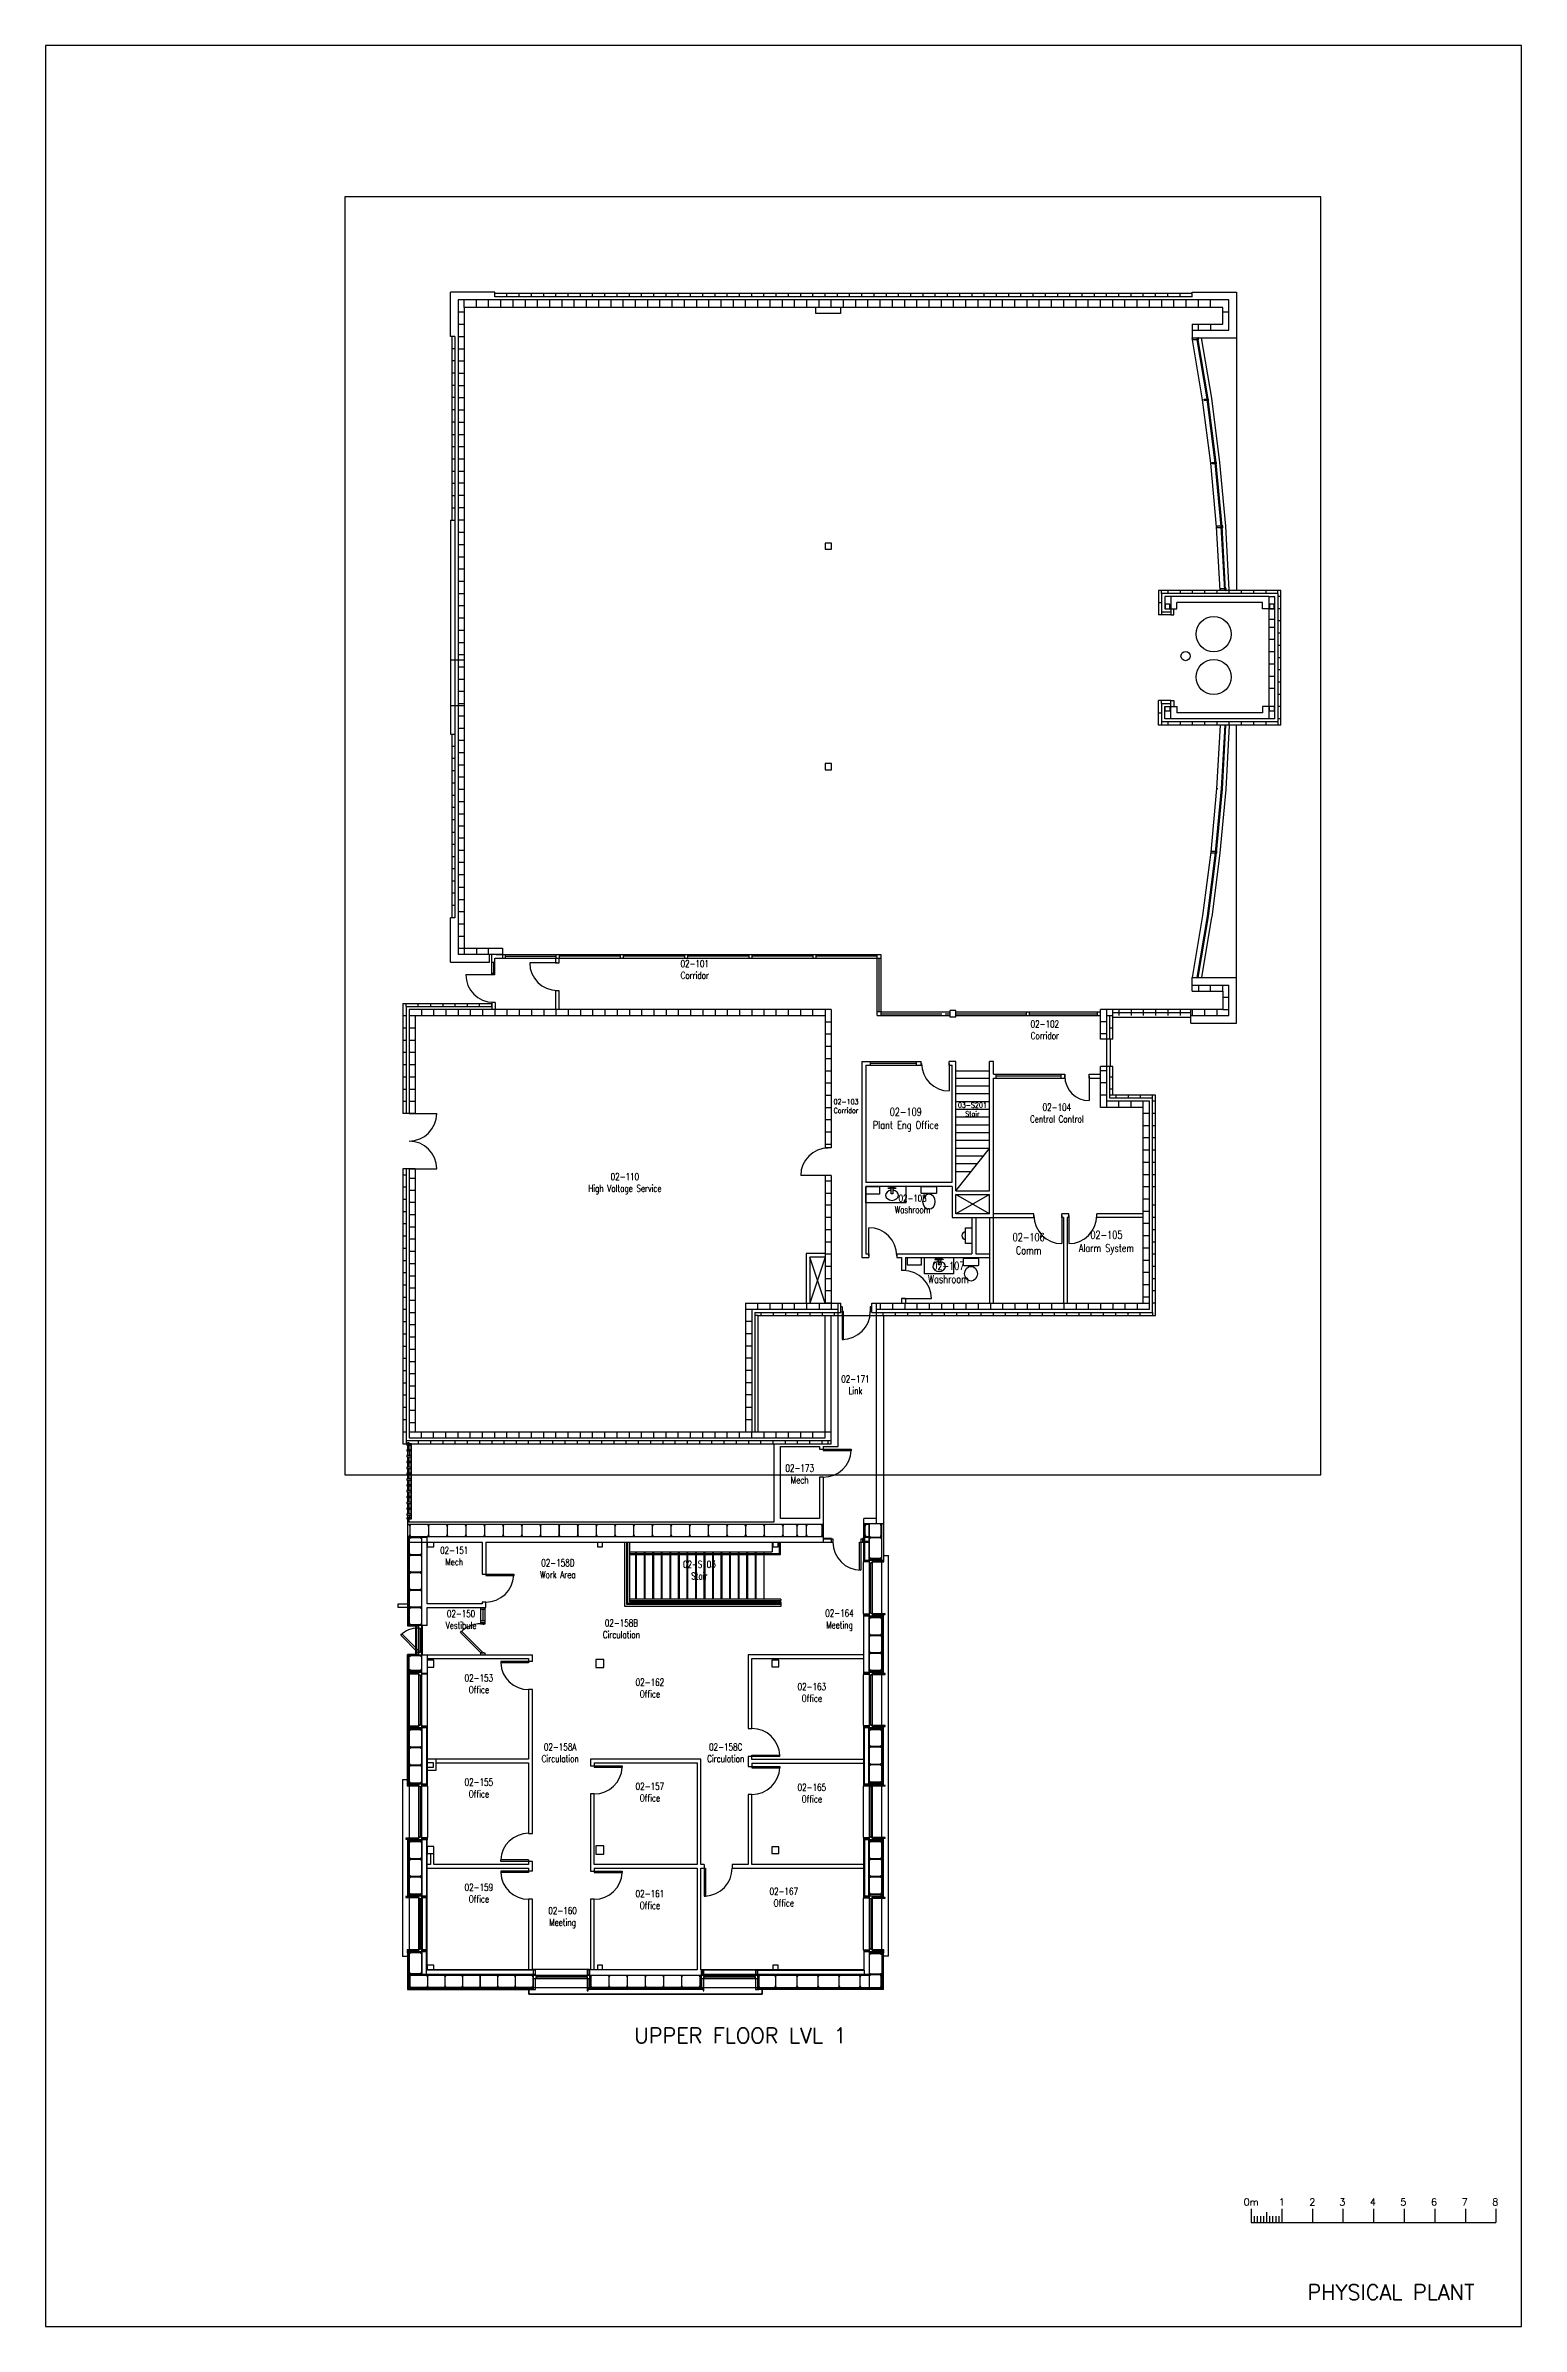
# Model space of a CAD drawing. Extents: x 11182 to 734459, y -1391328 to 152085.
# Drawn here: x 105947 to 154187, y 77534 to 152085 of the extents above; entities that cross this region are included whole.
import ezdxf
from ezdxf.enums import TextEntityAlignment as Align

# ---------------------------------------------------------------- set-up
doc = ezdxf.new("R2010")
doc.units = 0
doc.header["$LTSCALE"] = 500
doc.header["$MEASUREMENT"] = 0
doc.layers.get('0').update_dxf_attribs({"linetype": 'CONTINUOUS'})
doc.layers.add('0_Defpoints', color=106, linetype='CONTINUOUS', plot=False)
for name, color, linetype in [('0_room_data', 7, 'CONTINUOUS'), ('0_text', 7, 'CONTINUOUS'), ('1_Wall_Exist', 251, 'CONTINUOUS'), ('3_Text', 7, 'CONTINUOUS')]:
    doc.layers.add(name, color=color, linetype=linetype)
doc.styles.add('1_200', font='simplex.shx', dxfattribs={"width": 0.75, "height": 460})
doc.styles.get("Standard").update_dxf_attribs({"font": 'ROMANS', "height": 200})

msp = doc.modelspace()

# ---------------------------------------------------------------- texts
at = {"layer": '0_text'}
for s, p in [('UPPER FLOOR LVL 1', (125190, 86793)), ('PHYSICAL PLANT', (147193, 78400))]:
    msp.add_text(s, height=500, rotation=0, dxfattribs=at).set_placement(p)
for s, p in [('0m', (145355, 81603)), ('1', (146355, 81603)), ('2', (147355, 81603)), ('3', (148331, 81603)), ('4', (149331, 81603)), ('5', (150331, 81603)), ('6', (151331, 81603)), ('7', (152331, 81603)), ('8', (153331, 81603))]:
    msp.add_text(s, height=231, rotation=0, dxfattribs=at).set_placement(p, align=Align.MIDDLE_CENTER)

# ---------------------------------------------------------------- blocks, each defined once
blk = doc.blocks.new('room_data')
at = {"layer": '3_Text', "style": '1_200', "width": 0.75}
for tag, p in [('ROOMNUM', (0, 0)), ('ROOMUSE', (0, -575))]:
    blk.add_attdef(tag, text='', height=345, dxfattribs=at).set_placement(p, align=Align.MIDDLE_CENTER)
blk = doc.blocks.new('toilet 24x29')
blk.add_lwpolyline([(-9, 0), (9, 0, 0.414214), (10, 1), (10, 8, 0.414214), (9, 9), (-9, 9, 0.414214), (-10, 8), (-10, 1, 0.414214)], format="xyb", close=True)
blk.add_ellipse((0, 19.5), major_axis=(0, 9.47), ratio=0.862784)

# ---------------------------------------------------------------- linework, layer by layer
for p, q in [((145355, 81378), (145355, 80933)), ((145855, 81265), (145855, 80933)), ((146355, 81378), (146355, 80933)), ((147355, 81378), (147355, 80933)), ((148355, 81378), (148355, 80933)), ((149355, 81378), (149355, 80933)), ((150355, 81378), (150355, 80933)), ((151355, 81378), (151355, 80933)), ((152355, 81378), (152355, 80933)), ((153355, 81378), (153355, 80933)), ((145355, 80933), (153355, 80933)), ((145455, 81132), (145455, 80933)), ((145555, 81132), (145555, 80933)), ((145655, 81132), (145655, 80933)), ((145755, 81132), (145755, 80933)), ((145955, 81132), (145955, 80933)), ((146055, 81132), (146055, 80933)), ((146155, 81132), (146155, 80933)), ((146255, 81132), (146255, 80933))]:
    msp.add_line(p, q)
at = {"layer": '0_Defpoints'}
for points in [[(105947, 77534), (154187, 77534), (154187, 152085), (105947, 152085)], [(115726, 105364), (147627, 105364), (147627, 147140), (115726, 147140)]]:
    msp.add_lwpolyline(points, close=True, dxfattribs=at)
at = {"layer": '1_Wall_Exist'}
for p, q in [((120629, 144029), (119179, 144029)), ((119179, 142579), (119179, 144029)), ((120629, 143879), (120629, 144029)), ((143429, 143979), (120629, 143979)), ((121029, 143879), (121029, 143979)), ((121429, 143879), (121429, 143979)), ((121829, 143879), (121829, 143979)), ((122229, 143879), (122229, 143979)), ((122629, 143879), (122629, 143979)), ((123029, 143879), (123029, 143979)), ((123429, 143879), (123429, 143979)), ((123829, 143879), (123829, 143979)), ((124229, 143879), (124229, 143979)), ((124629, 143879), (124629, 143979)), ((125029, 143879), (125029, 143979)), ((125429, 143879), (125429, 143979)), ((125829, 143879), (125829, 143979)), ((126229, 143879), (126229, 143979)), ((126629, 143879), (126629, 143979)), ((127029, 143879), (127029, 143979)), ((127429, 143879), (127429, 143979)), ((127829, 143879), (127829, 143979)), ((128229, 143879), (128229, 143979)), ((128629, 143879), (128629, 143979)), ((129029, 143879), (129029, 143979)), ((129429, 143879), (129429, 143979)), ((129829, 143879), (129829, 143979)), ((130229, 143879), (130229, 143979)), ((130629, 143879), (130629, 143979)), ((131029, 143879), (131029, 143979)), ((131429, 143879), (131429, 143979)), ((131829, 143879), (131829, 143979)), ((132229, 143879), (132229, 143979)), ((132629, 143879), (132629, 143979)), ((133029, 143879), (133029, 143979)), ((133429, 143879), (133429, 143979)), ((133829, 143879), (133829, 143979)), ((134229, 143879), (134229, 143979)), ((134629, 143879), (134629, 143979)), ((135029, 143879), (135029, 143979)), ((135429, 143879), (135429, 143979)), ((135829, 143879), (135829, 143979)), ((136229, 143879), (136229, 143979)), ((136629, 143879), (136629, 143979)), ((137029, 143879), (137029, 143979)), ((137429, 143879), (137429, 143979)), ((137829, 143879), (137829, 143979)), ((138229, 143879), (138229, 143979)), ((138629, 143879), (138629, 143979)), ((139029, 143879), (139029, 143979)), ((139429, 143879), (139429, 143979)), ((139829, 143879), (139829, 143979)), ((140229, 143879), (140229, 143979)), ((140629, 143879), (140629, 143979)), ((141029, 143879), (141029, 143979)), ((141429, 143879), (141429, 143979)), ((141829, 143879), (141829, 143979)), ((142229, 143879), (142229, 143979)), ((142629, 143879), (142629, 143979)), ((143029, 143879), (143029, 143979)), ((143429, 144029), (144879, 144029)), ((143429, 143879), (143429, 144029)), ((144879, 144029), (144879, 134291)), ((144629, 143779), (119429, 143779)), ((119429, 143779), (119429, 122379)), ((119429, 143379), (119629, 143379)), ((119629, 143529), (119629, 143779)), ((144429, 143529), (119629, 143529)), ((119629, 143529), (119629, 122377)), ((120029, 143529), (120029, 143779)), ((120429, 143529), (120429, 143779)), ((143429, 143879), (120629, 143879)), ((120829, 143529), (120829, 143779)), ((121229, 143529), (121229, 143779)), ((121629, 143529), (121629, 143779)), ((122029, 143529), (122029, 143779)), ((122429, 143529), (122429, 143779)), ((122829, 143529), (122829, 143779)), ((123229, 143529), (123229, 143779)), ((123629, 143529), (123629, 143779)), ((124029, 143529), (124029, 143779)), ((124429, 143529), (124429, 143779)), ((124829, 143529), (124829, 143779)), ((125229, 143529), (125229, 143779)), ((125629, 143529), (125629, 143779)), ((126029, 143529), (126029, 143779)), ((126429, 143529), (126429, 143779)), ((126829, 143529), (126829, 143779)), ((127229, 143529), (127229, 143779)), ((127629, 143529), (127629, 143779)), ((128029, 143529), (128029, 143779)), ((128429, 143529), (128429, 143779)), ((128829, 143529), (128829, 143779)), ((129229, 143529), (129229, 143779)), ((129629, 143529), (129629, 143779)), ((130029, 143529), (130029, 143779)), ((130429, 143529), (130429, 143779)), ((130829, 143529), (130829, 143779)), ((131129, 143329), (131129, 143529)), ((131929, 143329), (131129, 143329)), ((131229, 143529), (131229, 143779)), ((131629, 143529), (131629, 143779)), ((131929, 143529), (131929, 143329)), ((132029, 143529), (132029, 143779)), ((132429, 143529), (132429, 143779)), ((132829, 143529), (132829, 143779)), ((133229, 143529), (133229, 143779)), ((133629, 143529), (133629, 143779)), ((134029, 143529), (134029, 143779)), ((134429, 143529), (134429, 143779)), ((134829, 143529), (134829, 143779)), ((135229, 143529), (135229, 143779)), ((135629, 143529), (135629, 143779)), ((136029, 143529), (136029, 143779)), ((136429, 143529), (136429, 143779)), ((136829, 143529), (136829, 143779)), ((137229, 143529), (137229, 143779)), ((137629, 143529), (137629, 143779)), ((138029, 143529), (138029, 143779)), ((138429, 143529), (138429, 143779)), ((138829, 143529), (138829, 143779)), ((139229, 143529), (139229, 143779)), ((139629, 143529), (139629, 143779)), ((140029, 143529), (140029, 143779)), ((140429, 143529), (140429, 143779)), ((140829, 143529), (140829, 143779)), ((141229, 143529), (141229, 143779)), ((141629, 143529), (141629, 143779)), ((142029, 143529), (142029, 143779)), ((142429, 143529), (142429, 143779)), ((142829, 143529), (142829, 143779)), ((143229, 143529), (143229, 143779)), ((143629, 143529), (143629, 143779)), ((144029, 143529), (144029, 143779)), ((144429, 142979), (144429, 143529)), ((144429, 143379), (144629, 143379)), ((144629, 142779), (144629, 143779)), ((119329, 142579), (119179, 142579)), ((119229, 142579), (119229, 136579)), ((119329, 142579), (119329, 123579)), ((119429, 142979), (119629, 142979)), ((119429, 142579), (119629, 142579)), ((143429, 142979), (143428, 142529)), ((143428, 142779), (144629, 142779)), ((143428, 142529), (144879, 142529)), ((143429, 142979), (144429, 142979)), ((143768, 140510), (143429, 142529)), ((143449, 142530), (143583, 142530)), ((143449, 142467), (143449, 142530)), ((143583, 142467), (143449, 142467)), ((143916, 140535), (143581, 142529)), ((143583, 142530), (143583, 142467)), ((143615, 142513), (143583, 142513)), ((143615, 142487), (143583, 142487)), ((143945, 140540), (143611, 142529)), ((143634, 142530), (143615, 142530)), ((143615, 142530), (143615, 142467)), ((143615, 142467), (143634, 142467)), ((143629, 142779), (143629, 142979)), ((143634, 142467), (143634, 142530)), ((144063, 140560), (143733, 142529)), ((144029, 142979), (144029, 142779)), ((119329, 142179), (119229, 142179)), ((119329, 141779), (119229, 141779)), ((119429, 142179), (119629, 142179)), ((119429, 141779), (119629, 141779)), ((119329, 141379), (119229, 141379)), ((119329, 140979), (119229, 140979)), ((119429, 141379), (119629, 141379)), ((119429, 140979), (119629, 140979)), ((119329, 140579), (119229, 140579)), ((119329, 140179), (119229, 140179)), ((119429, 140579), (119629, 140579)), ((119429, 140179), (119629, 140179)), ((144033, 138433), (143768, 140510)), ((143815, 140534), (143922, 140534)), ((143815, 140483), (143815, 140534)), ((143922, 140483), (143815, 140483)), ((144181, 138452), (143916, 140529)), ((143922, 140534), (143922, 140483)), ((143947, 140520), (143922, 140520)), ((143947, 140500), (143922, 140500)), ((144211, 138456), (143946, 140533)), ((143962, 140534), (143947, 140534)), ((143947, 140534), (143947, 140483)), ((143947, 140483), (143962, 140483)), ((143962, 140483), (143962, 140534)), ((144330, 138471), (144065, 140548)), ((119329, 139779), (119229, 139779)), ((119429, 139779), (119629, 139779)), ((119229, 139379), (119329, 139379)), ((119229, 138979), (119329, 138979)), ((119429, 139379), (119629, 139379)), ((119429, 138979), (119629, 138979)), ((119229, 138579), (119329, 138579)), ((119229, 138179), (119329, 138179)), ((119429, 138579), (119629, 138579)), ((119429, 138179), (119629, 138179)), ((144223, 136356), (144033, 138433)), ((144078, 138461), (144184, 138461)), ((144078, 138410), (144078, 138461)), ((144184, 138410), (144078, 138410)), ((144372, 136370), (144182, 138447)), ((144184, 138461), (144184, 138410)), ((144210, 138447), (144184, 138447)), ((144210, 138426), (144184, 138426)), ((144225, 138461), (144210, 138461)), ((144210, 138461), (144210, 138410)), ((144210, 138410), (144225, 138410)), ((144402, 136372), (144212, 138449)), ((144225, 138410), (144225, 138461)), ((144521, 136383), (144331, 138460)), ((119229, 137779), (119329, 137779)), ((119229, 137379), (119329, 137379)), ((119629, 137779), (119429, 137779)), ((119629, 137379), (119429, 137379)), ((119179, 136579), (119329, 136579)), ((119179, 136579), (119179, 129579)), ((119229, 136979), (119329, 136979)), ((119629, 136979), (119429, 136979)), ((119629, 136579), (119429, 136579)), ((119429, 136179), (119629, 136179)), ((119429, 135779), (119629, 135779)), ((131632, 135827), (131432, 135827)), ((131432, 135827), (131432, 135627)), ((131632, 135627), (131632, 135827)), ((144340, 134279), (144223, 136356)), ((144239, 136389), (144373, 136389)), ((144239, 136326), (144239, 136389)), ((144373, 136326), (144239, 136326)), ((144489, 134287), (144372, 136364)), ((144373, 136389), (144373, 136326)), ((144404, 136372), (144373, 136372)), ((144404, 136346), (144373, 136346)), ((144519, 134289), (144402, 136366)), ((144423, 136389), (144404, 136389)), ((144404, 136389), (144404, 136326)), ((144404, 136326), (144423, 136326)), ((144423, 136326), (144423, 136389)), ((144639, 134296), (144522, 136373)), ((119429, 135379), (119629, 135379)), ((119429, 134979), (119629, 134979)), ((131432, 135627), (131632, 135627)), ((119429, 134579), (119629, 134579)), ((146329, 134279), (142328, 134279)), ((142328, 134279), (142328, 133479)), ((142428, 134179), (142428, 134279)), ((142629, 134276), (142629, 134176)), ((143029, 134276), (143029, 134176)), ((143429, 134276), (143429, 134176)), ((143829, 134276), (143829, 134176)), ((144229, 134276), (144229, 134176)), ((144353, 134343), (144486, 134343)), ((144353, 134279), (144353, 134343)), ((144486, 134279), (144353, 134279)), ((144486, 134343), (144486, 134279)), ((144518, 134325), (144486, 134325)), ((144518, 134299), (144486, 134299)), ((144537, 134343), (144518, 134343)), ((144518, 134343), (144518, 134279)), ((144518, 134279), (144537, 134279)), ((144537, 134279), (144537, 134343)), ((144629, 134276), (144629, 134176)), ((145029, 134276), (145029, 134176)), ((145429, 134276), (145429, 134176)), ((145829, 134276), (145829, 134176)), ((146229, 134179), (146229, 134276)), ((146329, 129878), (146329, 134279)), ((119429, 134179), (119629, 134179)), ((119429, 133779), (119629, 133779)), ((142328, 133879), (142428, 133879)), ((142728, 133479), (142328, 133479)), ((146229, 134179), (142428, 134179)), ((142428, 134179), (142428, 133579)), ((142428, 133579), (142731, 133579)), ((142428, 133579), (142428, 133479)), ((145929, 134079), (142529, 134079)), ((142529, 134079), (142529, 133679)), ((142529, 133679), (142729, 133679)), ((142692, 133829), (142542, 133829)), ((142542, 133829), (142542, 133679)), ((142542, 133679), (142692, 133679)), ((142692, 133679), (142692, 133829)), ((142729, 133679), (142728, 133479)), ((142728, 133479), (142828, 133479)), ((142729, 134079), (142729, 133679)), ((142729, 133679), (142929, 133679)), ((142828, 133479), (142828, 133679)), ((145729, 133879), (142929, 133879)), ((142929, 133679), (142929, 133879)), ((145729, 133679), (145729, 133879)), ((146129, 133679), (145729, 133679)), ((145929, 134079), (146129, 134079)), ((145929, 134079), (145929, 130078)), ((146107, 133829), (145957, 133829)), ((145957, 133829), (145957, 133679)), ((145957, 133679), (146107, 133679)), ((146107, 133679), (146107, 133829)), ((146129, 130078), (146129, 134079)), ((146229, 134179), (146229, 129978)), ((146329, 134079), (146229, 134079)), ((146329, 133679), (146229, 133679)), ((119429, 133379), (119629, 133379)), ((119429, 132979), (119629, 132979)), ((145929, 133339), (146129, 133339)), ((145929, 133079), (146129, 133079)), ((146329, 133279), (146229, 133279)), ((146329, 132879), (146229, 132879)), ((119183, 132008), (119640, 132008)), ((119429, 132579), (119629, 132579)), ((119429, 132179), (119629, 132179)), ((145929, 132679), (146129, 132679)), ((145929, 132279), (146129, 132279)), ((146329, 132479), (146229, 132479)), ((146329, 132079), (146229, 132079)), ((119429, 131779), (119629, 131779)), ((119429, 131379), (119629, 131379)), ((145929, 131879), (146129, 131879)), ((145929, 131479), (146129, 131479)), ((146329, 131679), (146229, 131679)), ((146329, 131279), (146229, 131279)), ((119628, 130508), (119183, 130508)), ((119429, 130979), (119629, 130979)), ((119429, 130579), (119629, 130579)), ((142328, 129878), (142328, 130678)), ((142728, 130678), (142328, 130678)), ((142428, 130578), (142428, 130678)), ((142428, 130578), (142731, 130581)), ((142428, 130578), (142428, 129878)), ((142529, 130078), (142529, 130478)), ((142529, 130478), (142729, 130478)), ((142542, 130328), (142542, 130478)), ((142542, 130478), (142692, 130478)), ((142692, 130478), (142692, 130328)), ((142729, 130478), (142728, 130678)), ((142728, 130678), (142828, 130678)), ((142729, 130078), (142729, 130478)), ((142729, 130478), (142929, 130478)), ((142828, 130678), (142828, 130478)), ((142929, 130478), (142929, 130278)), ((145929, 130478), (145729, 130478)), ((145729, 130478), (145729, 130278)), ((145929, 131079), (146129, 131079)), ((146129, 130478), (145929, 130478)), ((145957, 130328), (145957, 130478)), ((146107, 130478), (146107, 130328)), ((146329, 130879), (146229, 130879)), ((146329, 130479), (146229, 130479)), ((119429, 130179), (119629, 130179)), ((119429, 129779), (119629, 129779)), ((142328, 130278), (142428, 130278)), ((146329, 129878), (142328, 129878)), ((146229, 129978), (142428, 129978)), ((146129, 130078), (142529, 130078)), ((142692, 130328), (142542, 130328)), ((142629, 129978), (142629, 129878)), ((145729, 130278), (142929, 130278)), ((143029, 129978), (143029, 129878)), ((143429, 129978), (143429, 129878)), ((143829, 129978), (143829, 129878)), ((144340, 129878), (144223, 127801)), ((144229, 129978), (144229, 129878)), ((144489, 129870), (144372, 127793)), ((144519, 129868), (144402, 127791)), ((144639, 129862), (144522, 127785)), ((144629, 129978), (144629, 129878)), ((144879, 120129), (144879, 129879)), ((145029, 129978), (145029, 129878)), ((145429, 129978), (145429, 129878)), ((145829, 129978), (145829, 129878)), ((146107, 130328), (145957, 130328)), ((146329, 130079), (146229, 130079)), ((146229, 129978), (146229, 129878)), ((119179, 129579), (119329, 129579)), ((119229, 129579), (119229, 123579)), ((119329, 129179), (119229, 129179)), ((119429, 129379), (119629, 129379)), ((119429, 128979), (119629, 128979)), ((119329, 128779), (119229, 128779)), ((119329, 128379), (119229, 128379)), ((119429, 128579), (119629, 128579)), ((131632, 128616), (131432, 128616)), ((131432, 128616), (131432, 128416)), ((131432, 128416), (131632, 128416)), ((131632, 128416), (131632, 128616)), ((119329, 127979), (119229, 127979)), ((119329, 127579), (119229, 127579)), ((119429, 128179), (119629, 128179)), ((119429, 127779), (119629, 127779)), ((144223, 127801), (144033, 125724)), ((144372, 127788), (144182, 125711)), ((144402, 127785), (144212, 125708)), ((144223, 127801), (144259, 127802)), ((144521, 127774), (144331, 125697)), ((119329, 127179), (119229, 127179)), ((119329, 126779), (119229, 126779)), ((119429, 127379), (119629, 127379)), ((119429, 126979), (119629, 126979)), ((119229, 126379), (119329, 126379)), ((119429, 126579), (119629, 126579)), ((119629, 126179), (119429, 126179)), ((119229, 125979), (119329, 125979)), ((119229, 125579), (119329, 125579)), ((119629, 125779), (119429, 125779)), ((119629, 125379), (119429, 125379)), ((144033, 125724), (143766, 123647)), ((144181, 125705), (143914, 123628)), ((144211, 125702), (143944, 123625)), ((144048, 125758), (144181, 125758)), ((144048, 125694), (144048, 125758)), ((144181, 125694), (144048, 125694)), ((144330, 125686), (144063, 123609)), ((144181, 125758), (144181, 125694)), ((144213, 125740), (144181, 125740)), ((144213, 125714), (144181, 125714)), ((144232, 125758), (144213, 125758)), ((144213, 125758), (144213, 125694)), ((144213, 125694), (144232, 125694)), ((144232, 125694), (144232, 125758)), ((119329, 125179), (119229, 125179)), ((119329, 124779), (119229, 124779)), ((119629, 124979), (119429, 124979)), ((119429, 124579), (119629, 124579)), ((119329, 124379), (119229, 124379)), ((119329, 123979), (119229, 123979)), ((119429, 124179), (119629, 124179)), ((119429, 123779), (119629, 123779)), ((119179, 122129), (119179, 123579)), ((119329, 123579), (119179, 123579)), ((119429, 123379), (119629, 123379)), ((143766, 123647), (143429, 121629)), ((143914, 123623), (143581, 121629)), ((143943, 123618), (143611, 121629)), ((144062, 123598), (143733, 121629)), ((119429, 122979), (119629, 122979)), ((119429, 122579), (120879, 122579)), ((120879, 122379), (119429, 122379)), ((120029, 122579), (120029, 122379)), ((120429, 122379), (120429, 122579)), ((120459, 122129), (120459, 122377)), ((120530, 121714), (120530, 122378)), ((120679, 122379), (133247, 122379)), ((120879, 122579), (120879, 122255)), ((120979, 122255), (120979, 122379)), ((122628, 122315), (120983, 122315)), ((122630, 122380), (122629, 122256)), ((122730, 122380), (122729, 122256)), ((124729, 122318), (122730, 122318)), ((124729, 122380), (124729, 122256)), ((124829, 122380), (124829, 122256)), ((126829, 122318), (124829, 122318)), ((126829, 122380), (126829, 122256)), ((126929, 122380), (126929, 122256)), ((128929, 122318), (126929, 122318)), ((128929, 122380), (128929, 122256)), ((129029, 122380), (129029, 122256)), ((131029, 122318), (129029, 122318)), ((131029, 122380), (131029, 122256)), ((131129, 122380), (131129, 122256)), ((133129, 122318), (131129, 122318)), ((133129, 120379), (133129, 122380)), ((133247, 122379), (133247, 120379)), ((119179, 122129), (120459, 122129)), ((120583, 121714), (119683, 121714)), ((120530, 122124), (120636, 122124)), ((120636, 121752), (120530, 121752)), ((120636, 121714), (120530, 121714)), ((120583, 122124), (120583, 121752)), ((120636, 121714), (120636, 122260)), ((120638, 122255), (133247, 122255)), ((122673, 122102), (121773, 122102)), ((122611, 122242), (122611, 122102)), ((122611, 122102), (122735, 122102)), ((122735, 122102), (122735, 122237)), ((133188, 122255), (133188, 120502)), ((143427, 121629), (144879, 121629)), ((143429, 121179), (143429, 121627)), ((117629, 120779), (117629, 117179)), ((117629, 120779), (120529, 120779)), ((117729, 120679), (117729, 120779)), ((118129, 120679), (118129, 120779)), ((118529, 120779), (118529, 120679)), ((118929, 120779), (118929, 120679)), ((119329, 120779), (119329, 120679)), ((119729, 120779), (119729, 120679)), ((120129, 120679), (120129, 120779)), ((120529, 120813), (120529, 120579)), ((120637, 120813), (120529, 120813)), ((120529, 120679), (120529, 120779)), ((120637, 120813), (120637, 120589)), ((122611, 121188), (122611, 120579)), ((122735, 121188), (122611, 121188)), ((122735, 120579), (122735, 121188)), ((143428, 121379), (144629, 121379)), ((143429, 121179), (144429, 121179)), ((143629, 121379), (143629, 121179)), ((144029, 121179), (144029, 121379)), ((144429, 121179), (144429, 121379)), ((144429, 121179), (144429, 120579)), ((144429, 120979), (144629, 120979)), ((144629, 120379), (144629, 121379)), ((117629, 120379), (117729, 120379)), ((117729, 120679), (117729, 117179)), ((117729, 120679), (120529, 120679)), ((117829, 120579), (117829, 117179)), ((131629, 120579), (117829, 120579)), ((117829, 120379), (118029, 120379)), ((118029, 120379), (118029, 117179)), ((118029, 120379), (131429, 120379)), ((118229, 120579), (118229, 120379)), ((118629, 120579), (118629, 120379)), ((119029, 120579), (119029, 120379)), ((119429, 120579), (119429, 120379)), ((119829, 120579), (119829, 120379)), ((120229, 120579), (120229, 120379)), ((120629, 120579), (120629, 120379)), ((121029, 120579), (121029, 120379)), ((121429, 120579), (121429, 120379)), ((121829, 120579), (121829, 120379)), ((122229, 120579), (122229, 120379)), ((122629, 120579), (122629, 120379)), ((123029, 120579), (123029, 120379)), ((123429, 120579), (123429, 120379)), ((123829, 120579), (123829, 120379)), ((124229, 120579), (124229, 120379)), ((124629, 120579), (124629, 120379)), ((125029, 120579), (125029, 120379)), ((125429, 120579), (125429, 120379)), ((125829, 120579), (125829, 120379)), ((126229, 120579), (126229, 120379)), ((126629, 120579), (126629, 120379)), ((127029, 120579), (127029, 120379)), ((127429, 120579), (127429, 120379)), ((127829, 120579), (127829, 120379)), ((128229, 120579), (128229, 120379)), ((128629, 120579), (128629, 120379)), ((129029, 120579), (129029, 120379)), ((129429, 120579), (129429, 120379)), ((129829, 120379), (129829, 120579)), ((130229, 120379), (130229, 120579)), ((130629, 120379), (130629, 120579)), ((131029, 120379), (131029, 120579)), ((131429, 120579), (131429, 116052)), ((131429, 120179), (131629, 120179)), ((131629, 120579), (131629, 116052)), ((133247, 120503), (133129, 120503)), ((133129, 120379), (135505, 120379)), ((133247, 120503), (135505, 120503)), ((133247, 120441), (135247, 120441)), ((135347, 120441), (135505, 120441)), ((135705, 120541), (135505, 120541)), ((135505, 120541), (135505, 120341)), ((135505, 120341), (135705, 120341)), ((135705, 120341), (135705, 120541)), ((135705, 120503), (140429, 120503)), ((135705, 120441), (138011, 120441)), ((135705, 120379), (140429, 120379)), ((138011, 120379), (138011, 120503)), ((138111, 120379), (138111, 120503)), ((138111, 120441), (140328, 120441)), ((140328, 120379), (140328, 120503)), ((140428, 120379), (140428, 120503)), ((140429, 119613), (140429, 120579)), ((144429, 120579), (140429, 120579)), ((140629, 120179), (140429, 120179)), ((140629, 120579), (140629, 120379)), ((140629, 120379), (140829, 120379)), ((140629, 120379), (140629, 117379)), ((140729, 119613), (140729, 120379)), ((140729, 120379), (140829, 120379)), ((140829, 119613), (140829, 120579)), ((143379, 120469), (140829, 120469)), ((143379, 120315), (140829, 120315)), ((141029, 120579), (141029, 120379)), ((141429, 120579), (141429, 120379)), ((141829, 120579), (141829, 120379)), ((142229, 120579), (142229, 120379)), ((142629, 120579), (142629, 120379)), ((143029, 120579), (143029, 120379)), ((143379, 120179), (143379, 120579)), ((143379, 120379), (144629, 120379)), ((143379, 120129), (143379, 120179)), ((143379, 120129), (144879, 120129)), ((143429, 120579), (143429, 120379)), ((143829, 120579), (143829, 120379)), ((144229, 120579), (144229, 120379)), ((144429, 120579), (144629, 120579)), ((117629, 119979), (117729, 119979)), ((117629, 119579), (117729, 119579)), ((117829, 119979), (118029, 119979)), ((117829, 119579), (118029, 119579)), ((131429, 119779), (131629, 119779)), ((131429, 119379), (131629, 119379)), ((140629, 119779), (140429, 119779)), ((140829, 119613), (140429, 119613)), ((140729, 119979), (140829, 119979)), ((140754, 118713), (140754, 119613)), ((117629, 119179), (117729, 119179)), ((117629, 118779), (117729, 118779)), ((117829, 119179), (118029, 119179)), ((117829, 118779), (118029, 118779)), ((131429, 118979), (131629, 118979)), ((131429, 118579), (131629, 118579)), ((132629, 118879), (134567, 118879)), ((132629, 118879), (132629, 112468)), ((132753, 118755), (134567, 118755)), ((132753, 118755), (132753, 114919)), ((132913, 118755), (132913, 118879)), ((134413, 118817), (132914, 118817)), ((134413, 118755), (134413, 118879)), ((134567, 118755), (134567, 118879)), ((135481, 118755), (135481, 118879)), ((135705, 118879), (135481, 118879)), ((135481, 118817), (135481, 117917)), ((135481, 118755), (135581, 118755)), ((135581, 114919), (135581, 118755)), ((135705, 114653), (135705, 118879)), ((135705, 118579), (136805, 118579)), ((136805, 114653), (136805, 118879)), ((136929, 118879), (136805, 118879)), ((136929, 118463), (136929, 118879)), ((140829, 118713), (140429, 118713)), ((140429, 117379), (140429, 118713)), ((140629, 118579), (140429, 118579)), ((140729, 117679), (140729, 118713)), ((140829, 117779), (140829, 118713)), ((117629, 118379), (117729, 118379)), ((117629, 117979), (117729, 117979)), ((117829, 118379), (118029, 118379)), ((117829, 117979), (118029, 117979)), ((131429, 118179), (131629, 118179)), ((136805, 118325), (135705, 118325)), ((136805, 118071), (135705, 118071)), ((136805, 117817), (135705, 117817)), ((136929, 118463), (139261, 118463)), ((136929, 118339), (139261, 118339)), ((136929, 110979), (136929, 118339)), ((137008, 118463), (137008, 118343)), ((139108, 118402), (137017, 118402)), ((139129, 118462), (139129, 118339)), ((139261, 118339), (139261, 118463)), ((139261, 118463), (139261, 118339)), ((140061, 118339), (140061, 118463)), ((140061, 118463), (140428, 118463)), ((140061, 118401), (140061, 117601)), ((140061, 118339), (140429, 118339)), ((140629, 118179), (140429, 118179)), ((140729, 118379), (140829, 118379)), ((140829, 117979), (140729, 117979)), ((117629, 117579), (117729, 117579)), ((118029, 117179), (117629, 117179)), ((117829, 117579), (118029, 117579)), ((117829, 117179), (118730, 117179)), ((131429, 117779), (131629, 117779)), ((131429, 117379), (131629, 117379)), ((136805, 117563), (135705, 117563)), ((136805, 117309), (135705, 117309)), ((136805, 117055), (135705, 117055)), ((140629, 117779), (140429, 117779)), ((141829, 117379), (140429, 117379)), ((142029, 117579), (140629, 117579)), ((140829, 117779), (140729, 117779)), ((142129, 117679), (140729, 117679)), ((142229, 117779), (140829, 117779)), ((140929, 117779), (140929, 117679)), ((141029, 117379), (141029, 117579)), ((141329, 117779), (141329, 117679)), ((141429, 117379), (141429, 117579)), ((141729, 117779), (141729, 117679)), ((141829, 110979), (141829, 117579)), ((142029, 117179), (141829, 117179)), ((142029, 110779), (142029, 117579)), ((142129, 110679), (142129, 117779)), ((142229, 117579), (142129, 117579)), ((142229, 117179), (142129, 117179)), ((142229, 110579), (142229, 117779)), ((131429, 116979), (131629, 116979)), ((131429, 116579), (131629, 116579)), ((136805, 116801), (135705, 116801)), ((136805, 116547), (135705, 116547)), ((142029, 116779), (141829, 116779)), ((142029, 116379), (141829, 116379)), ((142229, 116779), (142129, 116779)), ((142229, 116379), (142129, 116379)), ((131429, 116179), (131629, 116179)), ((131629, 116052), (131429, 116052)), ((136805, 116293), (135705, 116293)), ((136805, 116039), (135705, 116039)), ((135705, 114653), (136805, 116039)), ((136603, 115785), (135705, 115785)), ((142029, 115979), (141829, 115979)), ((142029, 115579), (141829, 115579)), ((142229, 115979), (142129, 115979)), ((142229, 115579), (142129, 115579)), ((117629, 115375), (117629, 106379)), ((118029, 115375), (117629, 115375)), ((117629, 115179), (117729, 115179)), ((117729, 115375), (117729, 106379)), ((117829, 115375), (117829, 106579)), ((117829, 115375), (118730, 115375)), ((117829, 115067), (118029, 115067)), ((118029, 115375), (118029, 106779)), ((131529, 115152), (130629, 115152)), ((131629, 115152), (131429, 115152)), ((131429, 115152), (131429, 110979)), ((131429, 114979), (131629, 114979)), ((131629, 115152), (131629, 110779)), ((135581, 114919), (132753, 114919)), ((136401, 115531), (135705, 115531)), ((136200, 115277), (135705, 115277)), ((142029, 115179), (141829, 115179)), ((142229, 115179), (142129, 115179)), ((117629, 114779), (117729, 114779)), ((117629, 114379), (117729, 114379)), ((118029, 114667), (117829, 114667)), ((118029, 114267), (117829, 114267)), ((131429, 114579), (131629, 114579)), ((131629, 114179), (131429, 114179)), ((135581, 114795), (132753, 114795)), ((132753, 114262), (132753, 114795)), ((132753, 114795), (132753, 112595)), ((134073, 114262), (132753, 114262)), ((134073, 114262), (134073, 114795)), ((135581, 114795), (135581, 113779)), ((135705, 114653), (136805, 114653)), ((135705, 114529), (136805, 114529)), ((136805, 114529), (135705, 113903)), ((136805, 113903), (135705, 114529)), ((135705, 113903), (135705, 114529)), ((136805, 113903), (136805, 114529)), ((142029, 114779), (141829, 114779)), ((142029, 114379), (141829, 114379)), ((142229, 114779), (142129, 114779)), ((142229, 114179), (142129, 114179)), ((117629, 113979), (117729, 113979)), ((117629, 113579), (117729, 113579)), ((118029, 113867), (117829, 113867)), ((118029, 113467), (117829, 113467)), ((131629, 113779), (131429, 113779)), ((131629, 113379), (131429, 113379)), ((132857, 112531), (132857, 113446)), ((135581, 113779), (138253, 113779)), ((136805, 113903), (135705, 113903)), ((136225, 113779), (136225, 112595)), ((136349, 113779), (136349, 112595)), ((136806, 113786), (136806, 110958)), ((138253, 113903), (136929, 113903)), ((138253, 113779), (138253, 113903)), ((139391, 113903), (139167, 113903)), ((139167, 113779), (139167, 113903)), ((139167, 113841), (139167, 112927)), ((139217, 113779), (139167, 113779)), ((139217, 113779), (139217, 110979)), ((139391, 113779), (139341, 113779)), ((139341, 113779), (139341, 110979)), ((139391, 113779), (139391, 113903)), ((139391, 113841), (139391, 112927)), ((141829, 113903), (140305, 113903)), ((140305, 113779), (140305, 113903)), ((141829, 113779), (140305, 113779)), ((142029, 113979), (141829, 113979)), ((142029, 113579), (141829, 113579)), ((142229, 113779), (142129, 113779)), ((142229, 113379), (142129, 113379)), ((117629, 113179), (117729, 113179)), ((117629, 112779), (117729, 112779)), ((118029, 113067), (117829, 113067)), ((118029, 112667), (117829, 112667)), ((131429, 112603), (130805, 112603)), ((130805, 112603), (130805, 110979)), ((131629, 112979), (131429, 112979)), ((131629, 112579), (131429, 112579)), ((132753, 112595), (132857, 112595)), ((132857, 112595), (132857, 112468)), ((133772, 112595), (133772, 112468)), ((133772, 112595), (136225, 112595)), ((136349, 112595), (136806, 112595)), ((142029, 113179), (141829, 113179)), ((142029, 112779), (141829, 112779)), ((142229, 112979), (142129, 112979)), ((142229, 112579), (142129, 112579)), ((117629, 112379), (117729, 112379)), ((117629, 111979), (117729, 111979)), ((118029, 112267), (117829, 112267)), ((118029, 111867), (117829, 111867)), ((131429, 112479), (130929, 112479)), ((130929, 112479), (130929, 110979)), ((131429, 112479), (130929, 110979)), ((131429, 110979), (130929, 112479)), ((131629, 112179), (131429, 112179)), ((132629, 112468), (132857, 112468)), ((133772, 112468), (133924, 112468)), ((133924, 112468), (133924, 112046)), ((134051, 112046), (133924, 112046)), ((134051, 112468), (136806, 112468)), ((134051, 112468), (134051, 112046)), ((134672, 111934), (134672, 112468)), ((135637, 111934), (134672, 111934)), ((135637, 111934), (135637, 112468)), ((142029, 112379), (141829, 112379)), ((142029, 111979), (141829, 111979)), ((142229, 112179), (142129, 112179)), ((117629, 111579), (117729, 111579)), ((117629, 111179), (117729, 111179)), ((118029, 111467), (117829, 111467)), ((131629, 111779), (131429, 111779)), ((131629, 111379), (131429, 111379)), ((134051, 111131), (133924, 111131)), ((133924, 111131), (133924, 110979)), ((133988, 111131), (134902, 111131)), ((134051, 111131), (134051, 110979)), ((142029, 111579), (141829, 111579)), ((142029, 111179), (141829, 111179)), ((142229, 111779), (142129, 111779)), ((142229, 111379), (142129, 111379)), ((117629, 110779), (117729, 110779)), ((117629, 110379), (117729, 110379)), ((118029, 111067), (117829, 111067)), ((118029, 110667), (117829, 110667)), ((128829, 110979), (131938, 110979)), ((128829, 110979), (128829, 106779)), ((128829, 110779), (129029, 110779)), ((129029, 110379), (128829, 110379)), ((129029, 110779), (131851, 110779)), ((129029, 110779), (129029, 106779)), ((129129, 110679), (131938, 110679)), ((129129, 110679), (129129, 106781)), ((129229, 110579), (129129, 110579)), ((129229, 110779), (129229, 110979)), ((129229, 110579), (142229, 110579)), ((129229, 110579), (129229, 106779)), ((129329, 110679), (129329, 110579)), ((129629, 110779), (129629, 110979)), ((129729, 110679), (129729, 110579)), ((130029, 110779), (130029, 110979)), ((130129, 110679), (130129, 110579)), ((130429, 110779), (130429, 110979)), ((130529, 110679), (130529, 110579)), ((130829, 110779), (130829, 110979)), ((130929, 110679), (130929, 110579)), ((131229, 110971), (131229, 110779)), ((131329, 110679), (131329, 110579)), ((131629, 110979), (131429, 110979)), ((131429, 106779), (131429, 110579)), ((131629, 106379), (131629, 110579)), ((131729, 110579), (131729, 110679)), ((131851, 106292), (131851, 110979)), ((131938, 110679), (131938, 110979)), ((131989, 110855), (131938, 110855)), ((131989, 110684), (131938, 110684)), ((131989, 110855), (131989, 109795)), ((132033, 110709), (131989, 110709)), ((132033, 109795), (132033, 110709)), ((132954, 110855), (132903, 110855)), ((132903, 110855), (132903, 110709)), ((132903, 110709), (132954, 110709)), ((132954, 110979), (142029, 110979)), ((132954, 110679), (132954, 110979)), ((132954, 110679), (142129, 110679)), ((133110, 103775), (133110, 110979)), ((133110, 110779), (142029, 110779)), ((133229, 110979), (133229, 110779)), ((133329, 110579), (133329, 110679)), ((133339, 110579), (133339, 102521)), ((133629, 110979), (133629, 110779)), ((133729, 110579), (133729, 110679)), ((134029, 110979), (134029, 110779)), ((134129, 110579), (134129, 110679)), ((134429, 110979), (134429, 110779)), ((134529, 110579), (134529, 110679)), ((134829, 110979), (134829, 110779)), ((134929, 110579), (134929, 110679)), ((135229, 110979), (135229, 110779)), ((135329, 110579), (135329, 110679)), ((135629, 110979), (135629, 110779)), ((135729, 110579), (135729, 110679)), ((136029, 110979), (136029, 110779)), ((136129, 110579), (136129, 110679)), ((136429, 110979), (136429, 110779)), ((136529, 110579), (136529, 110679)), ((136829, 110979), (136829, 110779)), ((136929, 110579), (136929, 110679)), ((137229, 110979), (137229, 110779)), ((137329, 110579), (137329, 110679)), ((137629, 110979), (137629, 110779)), ((137729, 110579), (137729, 110679)), ((138029, 110979), (138029, 110779)), ((138129, 110579), (138129, 110679)), ((138429, 110979), (138429, 110779)), ((138529, 110579), (138529, 110679)), ((138829, 110979), (138829, 110779)), ((138929, 110579), (138929, 110679)), ((139229, 110979), (139229, 110779)), ((139329, 110579), (139329, 110679)), ((139629, 110979), (139629, 110779)), ((139729, 110579), (139729, 110679)), ((140029, 110979), (140029, 110779)), ((140129, 110579), (140129, 110679)), ((140429, 110979), (140429, 110779)), ((140529, 110579), (140529, 110679)), ((140829, 110979), (140829, 110779)), ((140929, 110579), (140929, 110679)), ((141229, 110979), (141229, 110779)), ((141329, 110579), (141329, 110679)), ((141629, 110979), (141629, 110779)), ((141729, 110579), (141729, 110679)), ((142229, 110979), (142129, 110979)), ((142129, 110679), (142129, 110579)), ((117629, 109979), (117729, 109979)), ((118029, 110267), (117829, 110267)), ((118029, 109867), (117829, 109867)), ((129029, 109979), (128829, 109979)), ((131989, 109795), (132033, 109795)), ((117629, 109579), (117729, 109579)), ((117629, 109179), (117729, 109179)), ((118029, 109467), (117829, 109467)), ((118029, 109067), (117829, 109067)), ((129029, 109579), (128829, 109579)), ((129029, 109179), (128829, 109179)), ((117629, 108779), (117729, 108779)), ((117629, 108379), (117729, 108379)), ((118029, 108667), (117829, 108667)), ((118029, 108267), (117829, 108267)), ((129029, 108779), (128829, 108779)), ((129029, 108379), (128829, 108379)), ((117629, 107979), (117729, 107979)), ((117629, 107579), (117729, 107579)), ((118029, 107867), (117829, 107867)), ((118029, 107467), (117829, 107467)), ((129029, 107979), (128829, 107979)), ((128829, 107579), (129029, 107579)), ((117629, 107179), (117729, 107179)), ((117629, 106779), (117729, 106779)), ((118029, 107067), (117829, 107067)), ((117829, 106779), (118029, 106779)), ((118029, 106779), (131429, 106779)), ((118229, 106579), (118229, 106779)), ((118629, 106579), (118629, 106779)), ((119029, 106579), (119029, 106779)), ((119429, 106579), (119429, 106779)), ((119829, 106579), (119829, 106779)), ((120229, 106579), (120229, 106779)), ((120629, 106579), (120629, 106779)), ((121029, 106579), (121029, 106779)), ((121429, 106579), (121429, 106779)), ((121829, 106579), (121829, 106779)), ((122229, 106579), (122229, 106779)), ((122629, 106579), (122629, 106779)), ((123029, 106579), (123029, 106779)), ((123429, 106579), (123429, 106779)), ((123829, 106579), (123829, 106779)), ((124229, 106579), (124229, 106779)), ((124629, 106579), (124629, 106779)), ((125029, 106579), (125029, 106779)), ((125429, 106579), (125429, 106779)), ((125829, 106579), (125829, 106779)), ((126229, 106579), (126229, 106779)), ((126629, 106579), (126629, 106779)), ((127029, 106579), (127029, 106779)), ((127429, 106579), (127429, 106779)), ((127829, 106579), (127829, 106779)), ((128229, 106579), (128229, 106779)), ((128629, 106579), (128629, 106779)), ((128829, 107179), (129029, 107179)), ((129029, 106579), (129029, 106779)), ((129429, 106779), (129429, 106579)), ((129829, 106579), (129829, 106779)), ((130229, 106579), (130229, 106779)), ((130629, 106579), (130629, 106779)), ((131029, 106579), (131029, 106779)), ((131429, 106779), (131629, 106779)), ((131429, 106579), (131429, 106779)), ((117629, 106379), (131629, 106379)), ((131629, 106479), (117729, 106479)), ((117750, 106377), (117750, 106339)), ((117902, 106377), (117750, 106377)), ((117750, 106339), (117889, 106339)), ((117835, 106413), (117772, 106413)), ((117772, 106413), (117772, 106377)), ((117772, 106339), (117772, 106186)), ((117772, 106148), (117772, 105996)), ((117772, 105958), (117772, 105805)), ((117829, 106579), (131429, 106579)), ((117835, 106377), (117835, 106416)), ((117835, 106186), (117835, 106339)), ((117835, 106148), (117835, 105996)), ((117835, 105805), (117835, 105958)), ((117889, 106377), (117889, 103926)), ((117889, 106167), (117902, 106167)), ((117889, 105977), (117902, 105977)), ((117902, 103926), (117902, 106377)), ((118129, 106479), (118129, 106379)), ((118529, 106479), (118529, 106379)), ((118929, 106479), (118929, 106379)), ((119329, 106479), (119329, 106379)), ((119729, 106479), (119729, 106379)), ((120129, 106479), (120129, 106379)), ((120529, 106479), (120529, 106379)), ((120929, 106479), (120929, 106379)), ((121329, 106479), (121329, 106379)), ((121729, 106379), (121729, 106479)), ((122129, 106379), (122129, 106479)), ((122529, 106379), (122529, 106479)), ((122929, 106379), (122929, 106479)), ((123329, 106379), (123329, 106479)), ((123729, 106379), (123729, 106479)), ((124129, 106379), (124129, 106479)), ((124529, 106379), (124529, 106479)), ((124929, 106379), (124929, 106479)), ((125329, 106379), (125329, 106479)), ((125729, 106379), (125729, 106479)), ((126129, 106379), (126129, 106479)), ((126529, 106379), (126529, 106479)), ((126929, 106379), (126929, 106479)), ((127329, 106379), (127329, 106479)), ((127729, 106379), (127729, 106479)), ((128129, 106379), (128129, 106479)), ((128529, 106379), (128529, 106479)), ((128929, 106379), (128929, 106479)), ((129329, 106379), (129329, 106479)), ((129729, 106379), (129729, 106479)), ((129746, 106379), (129746, 103826)), ((129968, 106292), (131247, 106292)), ((129968, 103946), (129968, 106292)), ((130129, 106379), (130129, 106479)), ((130529, 106379), (130529, 106479)), ((130929, 106379), (130929, 106479)), ((131247, 106292), (131247, 106208)), ((131247, 106208), (132282, 106208)), ((131329, 106379), (131329, 106479)), ((131367, 106292), (131851, 106292)), ((131367, 106292), (131367, 106164)), ((131367, 106164), (132282, 106164)), ((131529, 106379), (131529, 106479)), ((132282, 106208), (132282, 106164)), ((117772, 105767), (117772, 105615)), ((117772, 105577), (117772, 105424)), ((117772, 105386), (117772, 105234)), ((117772, 105196), (117772, 105043)), ((117835, 105615), (117835, 105767)), ((117835, 105424), (117835, 105577)), ((117835, 105234), (117835, 105386)), ((117835, 105043), (117835, 105196)), ((117902, 105786), (117889, 105786)), ((117889, 105596), (117902, 105596)), ((117902, 105405), (117889, 105405)), ((117902, 105215), (117889, 105215)), ((131247, 105294), (131247, 103946)), ((131367, 105294), (131247, 105294)), ((131367, 105294), (131367, 103168)), ((117772, 105005), (117772, 104853)), ((117772, 104815), (117772, 104662)), ((117772, 104624), (117772, 104472)), ((117772, 104434), (117772, 104281)), ((117835, 104853), (117835, 105005)), ((117835, 104662), (117835, 104815)), ((117835, 104472), (117835, 104624)), ((117835, 104281), (117835, 104434)), ((117889, 105024), (117902, 105024)), ((117889, 104834), (117902, 104834)), ((117902, 104643), (117889, 104643)), ((117902, 104453), (117889, 104453)), ((117772, 104243), (117772, 104091)), ((117772, 104053), (117772, 103964)), ((117772, 103926), (117772, 103749)), ((129746, 103826), (117775, 103826)), ((117775, 103826), (117775, 100429)), ((131367, 103749), (117775, 103749)), ((117835, 104091), (117835, 104243)), ((117835, 104053), (117835, 103964)), ((117835, 103826), (117835, 103926)), ((117835, 103749), (117835, 103711)), ((117835, 103711), (117853, 103711)), ((117862, 103717), (117853, 103717)), ((117853, 103717), (117853, 103375)), ((117862, 103375), (117862, 103717)), ((117862, 103711), (117880, 103711)), ((117880, 103711), (117880, 103749)), ((117902, 104262), (117889, 104262)), ((117889, 104072), (117902, 104072)), ((118445, 103749), (118445, 103711)), ((118445, 103711), (118463, 103711)), ((118463, 103717), (118472, 103717)), ((118463, 103717), (118463, 103375)), ((118472, 103375), (118472, 103717)), ((118472, 103711), (118490, 103711)), ((118490, 103711), (118490, 103749)), ((119055, 103749), (119055, 103711)), ((119055, 103711), (119072, 103711)), ((119082, 103717), (119072, 103717)), ((119072, 103717), (119072, 103375)), ((119082, 103375), (119082, 103717)), ((119082, 103711), (119099, 103711)), ((119099, 103711), (119099, 103749)), ((119664, 103749), (119664, 103711)), ((119664, 103711), (119682, 103711)), ((119691, 103717), (119682, 103717)), ((119682, 103717), (119682, 103375)), ((119691, 103375), (119691, 103717)), ((119691, 103711), (119709, 103711)), ((119709, 103711), (119709, 103749)), ((120274, 103749), (120274, 103711)), ((120274, 103711), (120291, 103711)), ((120291, 103717), (120301, 103717)), ((120291, 103717), (120291, 103375)), ((120301, 103375), (120301, 103717)), ((120301, 103711), (120318, 103711)), ((120318, 103711), (120318, 103749)), ((120883, 103749), (120883, 103711)), ((120883, 103711), (120901, 103711)), ((120910, 103717), (120901, 103717)), ((120901, 103717), (120901, 103375)), ((120910, 103375), (120910, 103717)), ((120910, 103711), (120928, 103711)), ((120928, 103711), (120928, 103749)), ((121493, 103749), (121493, 103711)), ((121493, 103711), (121511, 103711)), ((121520, 103717), (121511, 103717)), ((121511, 103717), (121511, 103375)), ((121520, 103375), (121520, 103717)), ((121520, 103711), (121538, 103711)), ((121538, 103711), (121538, 103749)), ((122103, 103749), (122103, 103711)), ((122103, 103711), (122120, 103711)), ((122120, 103717), (122130, 103717)), ((122120, 103717), (122120, 103375)), ((122130, 103375), (122130, 103717)), ((122130, 103711), (122147, 103711)), ((122147, 103711), (122147, 103749)), ((122712, 103749), (122712, 103711)), ((122712, 103711), (122730, 103711)), ((122739, 103717), (122730, 103717)), ((122730, 103717), (122730, 103375)), ((122739, 103375), (122739, 103717)), ((122739, 103711), (122757, 103711)), ((122757, 103711), (122757, 103749)), ((123322, 103749), (123322, 103711)), ((123322, 103711), (123339, 103711)), ((123349, 103717), (123339, 103717)), ((123339, 103717), (123339, 103375)), ((123349, 103375), (123349, 103717)), ((123349, 103711), (123366, 103711)), ((123366, 103711), (123366, 103749)), ((123931, 103749), (123931, 103711)), ((123931, 103711), (123949, 103711)), ((123958, 103717), (123949, 103717)), ((123949, 103717), (123949, 103375)), ((123958, 103375), (123958, 103717)), ((123958, 103711), (123976, 103711)), ((123976, 103711), (123976, 103749)), ((124541, 103749), (124541, 103711)), ((124541, 103711), (124559, 103711)), ((124559, 103717), (124568, 103717)), ((124559, 103717), (124559, 103375)), ((124568, 103375), (124568, 103717)), ((124568, 103711), (124586, 103711)), ((124586, 103711), (124586, 103749)), ((125151, 103749), (125151, 103711)), ((125151, 103711), (125168, 103711)), ((125168, 103717), (125178, 103717)), ((125168, 103717), (125168, 103375)), ((125178, 103375), (125178, 103717)), ((125178, 103711), (125195, 103711)), ((125195, 103711), (125195, 103749)), ((125760, 103749), (125760, 103711)), ((125760, 103711), (125778, 103711)), ((125787, 103717), (125778, 103717)), ((125778, 103717), (125778, 103375)), ((125787, 103375), (125787, 103717)), ((125787, 103711), (125805, 103711)), ((125805, 103711), (125805, 103749)), ((126370, 103749), (126370, 103711)), ((126370, 103711), (126387, 103711)), ((126397, 103717), (126387, 103717)), ((126387, 103717), (126387, 103375)), ((126397, 103375), (126397, 103717)), ((126397, 103711), (126414, 103711)), ((126414, 103711), (126414, 103749)), ((126979, 103749), (126979, 103711)), ((126979, 103711), (126997, 103711)), ((127006, 103717), (126997, 103717)), ((126997, 103717), (126997, 103375)), ((127006, 103375), (127006, 103717)), ((127006, 103711), (127024, 103711)), ((127024, 103711), (127024, 103749)), ((127589, 103749), (127589, 103711)), ((127589, 103711), (127607, 103711)), ((127607, 103717), (127616, 103717)), ((127607, 103717), (127607, 103375)), ((127616, 103375), (127616, 103717)), ((127616, 103711), (127634, 103711)), ((127634, 103711), (127634, 103749)), ((128199, 103749), (128199, 103711)), ((128199, 103711), (128216, 103711)), ((128226, 103717), (128216, 103717)), ((128216, 103717), (128216, 103375)), ((128226, 103375), (128226, 103717)), ((128226, 103711), (128243, 103711)), ((128243, 103711), (128243, 103749)), ((128808, 103749), (128808, 103711)), ((128808, 103711), (128826, 103711)), ((128835, 103717), (128826, 103717)), ((128826, 103717), (128826, 103375)), ((128835, 103375), (128835, 103717)), ((128835, 103711), (128853, 103711)), ((128853, 103711), (128853, 103749)), ((129418, 103749), (129418, 103711)), ((129418, 103711), (129435, 103711)), ((129445, 103717), (129435, 103717)), ((129435, 103717), (129435, 103375)), ((129445, 103375), (129445, 103717)), ((129445, 103711), (129462, 103711)), ((129462, 103711), (129462, 103749)), ((131247, 103946), (129968, 103946)), ((130027, 103749), (130027, 103711)), ((130027, 103711), (130045, 103711)), ((130045, 103717), (130054, 103717)), ((130045, 103717), (130045, 103375)), ((130054, 103375), (130054, 103717)), ((130054, 103711), (130072, 103711)), ((130072, 103711), (130072, 103749)), ((130491, 103749), (130491, 103711)), ((130491, 103711), (130508, 103711)), ((130508, 103717), (130518, 103717)), ((130508, 103717), (130508, 103375)), ((130518, 103375), (130518, 103717)), ((130518, 103711), (130535, 103711)), ((130535, 103711), (130535, 103749)), ((130796, 103749), (130796, 103711)), ((130796, 103711), (130813, 103711)), ((130813, 103718), (130813, 103375)), ((130823, 103718), (130813, 103718)), ((130823, 103375), (130823, 103718)), ((130823, 103711), (130840, 103711)), ((130840, 103711), (130840, 103749)), ((131307, 103749), (131307, 103711)), ((131307, 103711), (131324, 103711)), ((131324, 103718), (131334, 103718)), ((131324, 103718), (131324, 103375)), ((131334, 103375), (131334, 103718)), ((131334, 103711), (131351, 103711)), ((131351, 103711), (131351, 103749)), ((133110, 103946), (132698, 103946)), ((132698, 102521), (132698, 103946)), ((132698, 103775), (133339, 103775)), ((132853, 103749), (132698, 103749)), ((132713, 103775), (132713, 102530)), ((132713, 103711), (132731, 103711)), ((132731, 103718), (132740, 103718)), ((132731, 103718), (132731, 103375)), ((132740, 103375), (132740, 103718)), ((132740, 103711), (132758, 103711)), ((132758, 103711), (132758, 103749)), ((132853, 103775), (132853, 102530)), ((132872, 103775), (132872, 88611)), ((133234, 103749), (133234, 103711)), ((133279, 103749), (133234, 103749)), ((133234, 103711), (133252, 103711)), ((133252, 103718), (133252, 103375)), ((133261, 103718), (133252, 103718)), ((133261, 103375), (133261, 103718)), ((133261, 103711), (133279, 103711)), ((133279, 102581), (133279, 103775)), ((131367, 103343), (117775, 103343)), ((117835, 103324), (117775, 103324)), ((117775, 103168), (120213, 103168)), ((117797, 103324), (117797, 100439)), ((117816, 103324), (117816, 100439)), ((117853, 103381), (117835, 103381)), ((117835, 103381), (117835, 103343)), ((117835, 103343), (117835, 100439)), ((117835, 103298), (117873, 103298)), ((117862, 103375), (117853, 103375)), ((117880, 103381), (117862, 103381)), ((118210, 103325), (117868, 103325)), ((117868, 103325), (117868, 103316)), ((117868, 103316), (118210, 103316)), ((117873, 103325), (117873, 103343)), ((117873, 103298), (117873, 103316)), ((117880, 103343), (117880, 103381)), ((118204, 103343), (118204, 103325)), ((118204, 103316), (118204, 103298)), ((118204, 103298), (118242, 103298)), ((118210, 103325), (118210, 103316)), ((118242, 89036), (118242, 103343)), ((118416, 103324), (118242, 103324)), ((118416, 101152), (118416, 103324)), ((118423, 103168), (118423, 103016)), ((118423, 103016), (118639, 103016)), ((118463, 103381), (118445, 103381)), ((118445, 103381), (118445, 103343)), ((118463, 103375), (118472, 103375)), ((118490, 103381), (118472, 103381)), ((118490, 103343), (118490, 103381)), ((118639, 103016), (118639, 103168)), ((119072, 103381), (119055, 103381)), ((119055, 103381), (119055, 103343)), ((119072, 103375), (119082, 103375)), ((119099, 103381), (119082, 103381)), ((119099, 103343), (119099, 103381)), ((119682, 103381), (119664, 103381)), ((119664, 103381), (119664, 103343)), ((119691, 103375), (119682, 103375)), ((119709, 103381), (119691, 103381)), ((119709, 103343), (119709, 103381)), ((120213, 103168), (120213, 102123)), ((120291, 103381), (120274, 103381)), ((120274, 103381), (120274, 103343)), ((120291, 103375), (120301, 103375)), ((120318, 103381), (120301, 103381)), ((120318, 103343), (120318, 103381)), ((120334, 103168), (131682, 103168)), ((120334, 103168), (120334, 102078)), ((120901, 103381), (120883, 103381)), ((120883, 103381), (120883, 103343)), ((120901, 103375), (120910, 103375)), ((120928, 103381), (120910, 103381)), ((120928, 103343), (120928, 103381)), ((121511, 103381), (121493, 103381)), ((121493, 103381), (121493, 103343)), ((121520, 103375), (121511, 103375)), ((121538, 103381), (121520, 103381)), ((121538, 103343), (121538, 103381)), ((122120, 103381), (122103, 103381)), ((122103, 103381), (122103, 103343)), ((122120, 103375), (122130, 103375)), ((122147, 103381), (122130, 103381)), ((122147, 103343), (122147, 103381)), ((122730, 103381), (122712, 103381)), ((122712, 103381), (122712, 103343)), ((122739, 103375), (122730, 103375)), ((122757, 103381), (122739, 103381)), ((122757, 103343), (122757, 103381)), ((123339, 103381), (123322, 103381)), ((123322, 103381), (123322, 103343)), ((123339, 103375), (123349, 103375)), ((123366, 103381), (123349, 103381)), ((123366, 103343), (123366, 103381)), ((123949, 103381), (123931, 103381)), ((123931, 103381), (123931, 103343)), ((123949, 103375), (123958, 103375)), ((123976, 103381), (123958, 103381)), ((123976, 103343), (123976, 103381)), ((123982, 103168), (123982, 103016)), ((123982, 103016), (124154, 103016)), ((124154, 103016), (124154, 103168)), ((124559, 103381), (124541, 103381)), ((124541, 103381), (124541, 103343)), ((124559, 103375), (124568, 103375)), ((124586, 103381), (124568, 103381)), ((124586, 103343), (124586, 103381)), ((124881, 101066), (124881, 103168)), ((124941, 101127), (124941, 103168)), ((124979, 101165), (124979, 103168)), ((125036, 103168), (125036, 101222)), ((125168, 103381), (125151, 103381)), ((125151, 103381), (125151, 103343)), ((125168, 103375), (125178, 103375)), ((125195, 103381), (125178, 103381)), ((125195, 103343), (125195, 103381)), ((125778, 103381), (125760, 103381)), ((125760, 103381), (125760, 103343)), ((125787, 103375), (125778, 103375)), ((125805, 103381), (125787, 103381)), ((125805, 103343), (125805, 103381)), ((126387, 103381), (126370, 103381)), ((126370, 103381), (126370, 103343)), ((126387, 103375), (126397, 103375)), ((126414, 103381), (126397, 103381)), ((126414, 103343), (126414, 103381)), ((126997, 103381), (126979, 103381)), ((126979, 103381), (126979, 103343)), ((127006, 103375), (126997, 103375)), ((127024, 103381), (127006, 103381)), ((127024, 103343), (127024, 103381)), ((127607, 103381), (127589, 103381)), ((127589, 103381), (127589, 103343)), ((127616, 103375), (127607, 103375)), ((127634, 103381), (127616, 103381)), ((127634, 103343), (127634, 103381)), ((128216, 103381), (128199, 103381)), ((128199, 103381), (128199, 103343)), ((128216, 103375), (128226, 103375)), ((128243, 103381), (128226, 103381)), ((128243, 103343), (128243, 103381)), ((128826, 103381), (128808, 103381)), ((128808, 103381), (128808, 103343)), ((128835, 103375), (128826, 103375)), ((128853, 103381), (128835, 103381)), ((128853, 103343), (128853, 103381)), ((129435, 103381), (129418, 103381)), ((129418, 103381), (129418, 103343)), ((129445, 103375), (129435, 103375)), ((129462, 103381), (129445, 103381)), ((129462, 103343), (129462, 103381)), ((129700, 103168), (129700, 102857)), ((129719, 103168), (129719, 103016)), ((129719, 103016), (129891, 103016)), ((129891, 103016), (129891, 103168)), ((129935, 102800), (129935, 103168)), ((129973, 102762), (129973, 103168)), ((130045, 103381), (130027, 103381)), ((130027, 103381), (130027, 103343)), ((130045, 103375), (130054, 103375)), ((130072, 103381), (130054, 103381)), ((130072, 103343), (130072, 103381)), ((130508, 103381), (130491, 103381)), ((130491, 103381), (130491, 103343)), ((130508, 103375), (130518, 103375)), ((130535, 103381), (130518, 103381)), ((130535, 103343), (130535, 103381)), ((130813, 103381), (130796, 103381)), ((130796, 103381), (130796, 103343)), ((130813, 103375), (130823, 103375)), ((130840, 103381), (130823, 103381)), ((130840, 103343), (130840, 103381)), ((131324, 103381), (131307, 103381)), ((131307, 103381), (131307, 103343)), ((131334, 103375), (131324, 103375)), ((131351, 103381), (131334, 103381)), ((131351, 103343), (131351, 103381)), ((131631, 103289), (131367, 103289)), ((131367, 103273), (131631, 103273)), ((131631, 103168), (131631, 103289)), ((131631, 103279), (131682, 103279)), ((131682, 103279), (131682, 103168)), ((132552, 103168), (132853, 103168)), ((132552, 102254), (132552, 103168)), ((132596, 103279), (132647, 103279)), ((132596, 103279), (132596, 102254)), ((132698, 103289), (132647, 103289)), ((132647, 103289), (132647, 103168)), ((132647, 103273), (132698, 103273)), ((132853, 103184), (132647, 103184)), ((132853, 103343), (132698, 103343)), ((132853, 103324), (132698, 103324)), ((132731, 103381), (132713, 103381)), ((132731, 103375), (132740, 103375)), ((132758, 103381), (132740, 103381)), ((132758, 103343), (132758, 103381)), ((132910, 103343), (132872, 103343)), ((132872, 103298), (132910, 103298)), ((132904, 103316), (132904, 103325)), ((133246, 103325), (132904, 103325)), ((132904, 103316), (133246, 103316)), ((132910, 103325), (132910, 103343)), ((132910, 103298), (132910, 103316)), ((133252, 103381), (133234, 103381)), ((133234, 103381), (133234, 103343)), ((133234, 103343), (133279, 103343)), ((133240, 103343), (133240, 103325)), ((133240, 103316), (133240, 103298)), ((133240, 103298), (133279, 103298)), ((133246, 103316), (133246, 103325)), ((133252, 103375), (133261, 103375)), ((133279, 103381), (133261, 103381)), ((117873, 102771), (117835, 102771)), ((117835, 102727), (117873, 102727)), ((117873, 102199), (117835, 102199)), ((117835, 102155), (117873, 102155)), ((118210, 102753), (117868, 102753)), ((117868, 102753), (117868, 102744)), ((117868, 102744), (118210, 102744)), ((117868, 102172), (117868, 102182)), ((118210, 102182), (117868, 102182)), ((117868, 102172), (118210, 102172)), ((117873, 102753), (117873, 102771)), ((117873, 102727), (117873, 102744)), ((117873, 102182), (117873, 102199)), ((117873, 102155), (117873, 102172)), ((118242, 102771), (118204, 102771)), ((118204, 102771), (118204, 102753)), ((118204, 102744), (118204, 102727)), ((118204, 102727), (118242, 102727)), ((118242, 102199), (118204, 102199)), ((118204, 102199), (118204, 102182)), ((118204, 102172), (118204, 102155)), ((118204, 102155), (118242, 102155)), ((118210, 102753), (118210, 102744)), ((118210, 102182), (118210, 102172)), ((125036, 102857), (129700, 102857)), ((125036, 102800), (129935, 102800)), ((125036, 102762), (129973, 102762)), ((125230, 102857), (125230, 102800)), ((125230, 102762), (125230, 101301)), ((125255, 102857), (125255, 102800)), ((125255, 102762), (125255, 101301)), ((125509, 102857), (125509, 102800)), ((125509, 102762), (125509, 101301)), ((125535, 102857), (125535, 102800)), ((125535, 102762), (125535, 101301)), ((125789, 102857), (125789, 102800)), ((125789, 102762), (125789, 101301)), ((125814, 102857), (125814, 102800)), ((125814, 102762), (125814, 101301)), ((126068, 102857), (126068, 102800)), ((126068, 102762), (126068, 101301)), ((126094, 102857), (126094, 102800)), ((126094, 102762), (126094, 101301)), ((126348, 102857), (126348, 102800)), ((126348, 102762), (126348, 101301)), ((126373, 102857), (126373, 102800)), ((126373, 102762), (126373, 101301)), ((126627, 102857), (126627, 102800)), ((126627, 102762), (126627, 101301)), ((126652, 102857), (126652, 102800)), ((126652, 102762), (126652, 101301)), ((126906, 102857), (126906, 102800)), ((126906, 102762), (126906, 101301)), ((126932, 102857), (126932, 102800)), ((126932, 102762), (126932, 101301)), ((127186, 102857), (127186, 102800)), ((127186, 102762), (127186, 101301)), ((127211, 102857), (127211, 102800)), ((127211, 102762), (127211, 101301)), ((127465, 102857), (127465, 102800)), ((127465, 102762), (127465, 101301)), ((127491, 102857), (127491, 102800)), ((127491, 102762), (127491, 101301)), ((127745, 102857), (127745, 102800)), ((127745, 102762), (127745, 101301)), ((127770, 102857), (127770, 102800)), ((127770, 102762), (127770, 101301)), ((128024, 102857), (128024, 102800)), ((128024, 102762), (128024, 101301)), ((128049, 102857), (128049, 102800)), ((128049, 102762), (128049, 101301)), ((128303, 102857), (128303, 102800)), ((128303, 102762), (128303, 101301)), ((128329, 102857), (128329, 102800)), ((128329, 102762), (128329, 101301)), ((128583, 102857), (128583, 102800)), ((128583, 102762), (128583, 101301)), ((128608, 102857), (128608, 102800)), ((128608, 102762), (128608, 101301)), ((128862, 102857), (128862, 102800)), ((128862, 102762), (128862, 101301)), ((128888, 102857), (128888, 102800)), ((128888, 102762), (128888, 101301)), ((129142, 102857), (129142, 102800)), ((129142, 102762), (129142, 101301)), ((129167, 102857), (129167, 102800)), ((129167, 102762), (129167, 101301)), ((129421, 102857), (129421, 102800)), ((129421, 102762), (129421, 101301)), ((132596, 102254), (132552, 102254)), ((132872, 102521), (132672, 102521)), ((132672, 102521), (132672, 100828)), ((132688, 102597), (132688, 102521)), ((132698, 102597), (132688, 102597)), ((132698, 102581), (133339, 102581)), ((132872, 102530), (132698, 102530)), ((132910, 102651), (132872, 102651)), ((132872, 102606), (132910, 102606)), ((132872, 102491), (132980, 102491)), ((133246, 102633), (132904, 102633)), ((132904, 102633), (132904, 102624)), ((132904, 102624), (133246, 102624)), ((132910, 102633), (132910, 102651)), ((132910, 102606), (132910, 102624)), ((132919, 102502), (132967, 102502)), ((133339, 102530), (132980, 102530)), ((132980, 102521), (133348, 102521)), ((133240, 102651), (133240, 102633)), ((133279, 102651), (133240, 102651)), ((133240, 102624), (133240, 102606)), ((133240, 102606), (133279, 102606)), ((133246, 102624), (133246, 102633)), ((133279, 102530), (133279, 102581)), ((133279, 100828), (133279, 102521)), ((133339, 102733), (133500, 102733)), ((133348, 102622), (133339, 102622)), ((133348, 102521), (133348, 102622)), ((133500, 89636), (133500, 102733)), ((117873, 101627), (117835, 101627)), ((117835, 101583), (117873, 101583)), ((117868, 101600), (117868, 101610)), ((118210, 101610), (117868, 101610)), ((117868, 101600), (118210, 101600)), ((117873, 101610), (117873, 101627)), ((117873, 101583), (117873, 101600)), ((118242, 101627), (118204, 101627)), ((118204, 101627), (118204, 101610)), ((118204, 101600), (118204, 101583)), ((118204, 101583), (118242, 101583)), ((118210, 101610), (118210, 101600)), ((120213, 102123), (121249, 102123)), ((120334, 102078), (121249, 102078)), ((121249, 102123), (121249, 102078)), ((117470, 101151), (117775, 101151)), ((117470, 101033), (117470, 101151)), ((117775, 101033), (117470, 101033)), ((117873, 101055), (117835, 101055)), ((117835, 101011), (117873, 101011)), ((118210, 101038), (117868, 101038)), ((117868, 101038), (117868, 101028)), ((117868, 101028), (118210, 101028)), ((117873, 101038), (117873, 101055)), ((117873, 101011), (117873, 101028)), ((118242, 101055), (118204, 101055)), ((118204, 101055), (118204, 101038)), ((118204, 101028), (118204, 101011)), ((118204, 101011), (118242, 101011)), ((118210, 101038), (118210, 101028)), ((120213, 101152), (118416, 101152)), ((118416, 101032), (120334, 101032)), ((118416, 100439), (118416, 101032)), ((120334, 101208), (120213, 101208)), ((120213, 101208), (120213, 101152)), ((120245, 100987), (120239, 100987)), ((120239, 100987), (120239, 100590)), ((120245, 100590), (120245, 100987)), ((120334, 101032), (120334, 101208)), ((129979, 101066), (124881, 101066)), ((129979, 101127), (124941, 101127)), ((129979, 101165), (124979, 101165)), ((129979, 101301), (125036, 101301)), ((125036, 101263), (129979, 101263)), ((125036, 101222), (129979, 101222)), ((125230, 101263), (125230, 101222)), ((125255, 101263), (125255, 101222)), ((125509, 101263), (125509, 101222)), ((125535, 101263), (125535, 101222)), ((125789, 101263), (125789, 101222)), ((125814, 101263), (125814, 101222)), ((126068, 101263), (126068, 101222)), ((126094, 101263), (126094, 101222)), ((126348, 101263), (126348, 101222)), ((126373, 101263), (126373, 101222)), ((126627, 101263), (126627, 101222)), ((126652, 101263), (126652, 101222)), ((126906, 101263), (126906, 101222)), ((126932, 101263), (126932, 101222)), ((127186, 101263), (127186, 101222)), ((127211, 101263), (127211, 101222)), ((127465, 101263), (127465, 101222)), ((127491, 101263), (127491, 101222)), ((127745, 101263), (127745, 101222)), ((127770, 101263), (127770, 101222)), ((128024, 101263), (128024, 101222)), ((128049, 101263), (128049, 101222)), ((128303, 101263), (128303, 101222)), ((128329, 101263), (128329, 101222)), ((128583, 101263), (128583, 101222)), ((128608, 101263), (128608, 101222)), ((128862, 101263), (128862, 101222)), ((128888, 101263), (128888, 101222)), ((129142, 101263), (129142, 101222)), ((129167, 101263), (129167, 101222)), ((129421, 101263), (129421, 101222)), ((129979, 101301), (129979, 101263)), ((129979, 101222), (129979, 101066)), ((132672, 100828), (132872, 100828)), ((132688, 100828), (132688, 100752)), ((132688, 100752), (132698, 100752)), ((132698, 98847), (132698, 100828)), ((132698, 100803), (132872, 100803)), ((133279, 100752), (132713, 100752)), ((132853, 100803), (132853, 98873)), ((132910, 100727), (132872, 100727)), ((132872, 100682), (132910, 100682)), ((132904, 100700), (132904, 100709)), ((133246, 100709), (132904, 100709)), ((132904, 100700), (133246, 100700)), ((132910, 100709), (132910, 100727)), ((132910, 100682), (132910, 100700)), ((133387, 100828), (132980, 100828)), ((132980, 100803), (133387, 100803)), ((133240, 100727), (133240, 100709)), ((133279, 100727), (133240, 100727)), ((133240, 100700), (133240, 100682)), ((133240, 100682), (133279, 100682)), ((133246, 100700), (133246, 100709)), ((133279, 98873), (133279, 100803)), ((133279, 98923), (133279, 100752)), ((133317, 100752), (133298, 100752)), ((133298, 100752), (133298, 98923)), ((133317, 100803), (133317, 98873)), ((133336, 98873), (133336, 100803)), ((133387, 100803), (133387, 100828)), ((117554, 100127), (117595, 100167)), ((118117, 99564), (117554, 100127)), ((117595, 100167), (118134, 99628)), ((118416, 100439), (117775, 100439)), ((117775, 100429), (118134, 100429)), ((117873, 100483), (117835, 100483)), ((117868, 100456), (117868, 100466)), ((118210, 100466), (117868, 100466)), ((117868, 100456), (118210, 100456)), ((117873, 100466), (117873, 100483)), ((117873, 100439), (117873, 100456)), ((118048, 99495), (118048, 100429)), ((118077, 99495), (118077, 100429)), ((118134, 100439), (118134, 99485)), ((118147, 99564), (118147, 100360)), ((118153, 100360), (118153, 100349)), ((118174, 100360), (118174, 100350)), ((118174, 100350), (118199, 100350)), ((118195, 100350), (118195, 99574)), ((118199, 100350), (118199, 100360)), ((118242, 100483), (118204, 100483)), ((118204, 100483), (118204, 100466)), ((118204, 100456), (118204, 100439)), ((118210, 100456), (118210, 100466)), ((118261, 100439), (118261, 99485)), ((119506, 100219), (119546, 100259)), ((120188, 99536), (119506, 100219)), ((119546, 100259), (120228, 99576)), ((120318, 100597), (120166, 100597)), ((120166, 100546), (120318, 100546)), ((120245, 100590), (120239, 100590)), ((120245, 100501), (120245, 100492)), ((120245, 100492), (120270, 100492)), ((120270, 100492), (120270, 100501)), ((132910, 100149), (132872, 100149)), ((132872, 100104), (132910, 100104)), ((132904, 100122), (132904, 100131)), ((133246, 100131), (132904, 100131)), ((132904, 100122), (133246, 100122)), ((132910, 100131), (132910, 100149)), ((132910, 100104), (132910, 100122)), ((133240, 100149), (133240, 100131)), ((133279, 100149), (133240, 100149)), ((133240, 100122), (133240, 100104)), ((133240, 100104), (133279, 100104)), ((133246, 100122), (133246, 100131)), ((117775, 95205), (117775, 99495)), ((118134, 99495), (117775, 99495)), ((117775, 99485), (121858, 99485)), ((117797, 98873), (117797, 99485)), ((117816, 98873), (117816, 99485)), ((117835, 98914), (117835, 99485)), ((117835, 99441), (117873, 99441)), ((117868, 99458), (117868, 99468)), ((118210, 99468), (117868, 99468)), ((117868, 99458), (118210, 99458)), ((117873, 99468), (117873, 99485)), ((117873, 99441), (117873, 99458)), ((118134, 99581), (118117, 99564)), ((118242, 99575), (118134, 99575)), ((118147, 99615), (118157, 99605)), ((118157, 99605), (118147, 99594)), ((118199, 99564), (118147, 99564)), ((118153, 99575), (118153, 99564)), ((118174, 99574), (118174, 99564)), ((118199, 99574), (118174, 99574)), ((118199, 99564), (118199, 99574)), ((118204, 99485), (118204, 99468)), ((118204, 99458), (118204, 99441)), ((118204, 99441), (118242, 99441)), ((118210, 99468), (118210, 99458)), ((118416, 99485), (118416, 95190)), ((118416, 99365), (121737, 99365)), ((118423, 99314), (118423, 99085)), ((118639, 99314), (118423, 99314)), ((118639, 99085), (118639, 99314)), ((120318, 99536), (120166, 99536)), ((120166, 99536), (120166, 99485)), ((120228, 99576), (120188, 99536)), ((120239, 99485), (120239, 99492)), ((120239, 99492), (120245, 99492)), ((120245, 99546), (120245, 99536)), ((120270, 99546), (120245, 99546)), ((120245, 99492), (120245, 99485)), ((120270, 99536), (120270, 99546)), ((120318, 99485), (120318, 99536)), ((120822, 99263), (120822, 99219)), ((121858, 99263), (120822, 99263)), ((121737, 99219), (120822, 99219)), ((121737, 99365), (121737, 99219)), ((121858, 99263), (121858, 99485)), ((123938, 99333), (123938, 99066)), ((124198, 99333), (123938, 99333)), ((124198, 99066), (124198, 99333)), ((128913, 99485), (128913, 97075)), ((132698, 99485), (128913, 99485)), ((129034, 97075), (129034, 99365)), ((129034, 99365), (132698, 99365)), ((129919, 99307), (129691, 99307)), ((129691, 99307), (129691, 99092)), ((129919, 99092), (129919, 99307)), ((132910, 99571), (132872, 99571)), ((132872, 99527), (132910, 99527)), ((132904, 99544), (132904, 99554)), ((133246, 99554), (132904, 99554)), ((132904, 99544), (133246, 99544)), ((132910, 99554), (132910, 99571)), ((132910, 99527), (132910, 99544)), ((133240, 99571), (133240, 99554)), ((133279, 99571), (133240, 99571)), ((133240, 99544), (133240, 99527)), ((133240, 99527), (133279, 99527)), ((133246, 99544), (133246, 99554)), ((118134, 98873), (117775, 98873)), ((117775, 98863), (118134, 98863)), ((117788, 98863), (117788, 97155)), ((117797, 98914), (118242, 98914)), ((117797, 97155), (117797, 98863)), ((117816, 97155), (117816, 98863)), ((117873, 98993), (117835, 98993)), ((117835, 98949), (117873, 98949)), ((117835, 98914), (117835, 98873)), ((117835, 98863), (117835, 97155)), ((117868, 98966), (117868, 98976)), ((118210, 98976), (117868, 98976)), ((117868, 98966), (118210, 98966)), ((117873, 98976), (117873, 98993)), ((117873, 98949), (117873, 98966)), ((118134, 98824), (118242, 98824)), ((118147, 98835), (118195, 98835)), ((118242, 98993), (118204, 98993)), ((118204, 98993), (118204, 98976)), ((118204, 98966), (118204, 98949)), ((118204, 98949), (118242, 98949)), ((118210, 98966), (118210, 98976)), ((118416, 98873), (118242, 98873)), ((118242, 98863), (118416, 98863)), ((118423, 99085), (118639, 99085)), ((123938, 99066), (124198, 99066)), ((129691, 99092), (129919, 99092)), ((132872, 98847), (132672, 98847)), ((132672, 98847), (132672, 97171)), ((132688, 98923), (132688, 98847)), ((132698, 98923), (132688, 98923)), ((132872, 98873), (132698, 98873)), ((132713, 98923), (133279, 98923)), ((132910, 98993), (132872, 98993)), ((132872, 98949), (132910, 98949)), ((132872, 98833), (132980, 98833)), ((133246, 98976), (132904, 98976)), ((132904, 98976), (132904, 98966)), ((132904, 98966), (133246, 98966)), ((132910, 98976), (132910, 98993)), ((132910, 98949), (132910, 98966)), ((132919, 98844), (132967, 98844)), ((133387, 98873), (132980, 98873)), ((132980, 98847), (133387, 98847)), ((133240, 98993), (133240, 98976)), ((133279, 98993), (133240, 98993)), ((133240, 98966), (133240, 98949)), ((133240, 98949), (133279, 98949)), ((133246, 98966), (133246, 98976)), ((133279, 97171), (133279, 98847)), ((133298, 98923), (133317, 98923)), ((133387, 98847), (133387, 98873)), ((121737, 98349), (121737, 96075)), ((121858, 98349), (121737, 98349)), ((121858, 93650), (121858, 98349)), ((118134, 97155), (117775, 97155)), ((117775, 97145), (118134, 97145)), ((117797, 95215), (117797, 97145)), ((118401, 97095), (117797, 97095)), ((117816, 97145), (117816, 95266)), ((117835, 97145), (117835, 97095)), ((117835, 97095), (117835, 95266)), ((117873, 97069), (117835, 97069)), ((117835, 97025), (117873, 97025)), ((117868, 97042), (117868, 97052)), ((118210, 97052), (117868, 97052)), ((117868, 97042), (118210, 97042)), ((117873, 97052), (117873, 97069)), ((117873, 97025), (117873, 97042)), ((118242, 97069), (118204, 97069)), ((118204, 97069), (118204, 97052)), ((118204, 97042), (118204, 97025)), ((118204, 97025), (118242, 97025)), ((118210, 97042), (118210, 97052)), ((118261, 95215), (118261, 97155)), ((118416, 97155), (118261, 97155)), ((118261, 97145), (118416, 97145)), ((118401, 97145), (118401, 95215)), ((128913, 97075), (129034, 97075)), ((132672, 97171), (132872, 97171)), ((132688, 97171), (132688, 97095)), ((132688, 97095), (132698, 97095)), ((132698, 95190), (132698, 97171)), ((132698, 97145), (132872, 97145)), ((132713, 95215), (132713, 97145)), ((133279, 97095), (132713, 97095)), ((132853, 95215), (132853, 97145)), ((132910, 97069), (132872, 97069)), ((132872, 97025), (132910, 97025)), ((132904, 97042), (132904, 97052)), ((133246, 97052), (132904, 97052)), ((132904, 97042), (133246, 97042)), ((132910, 97052), (132910, 97069)), ((132910, 97025), (132910, 97042)), ((133387, 97171), (132980, 97171)), ((132980, 97145), (133387, 97145)), ((133240, 97069), (133240, 97052)), ((133279, 97069), (133240, 97069)), ((133240, 97042), (133240, 97025)), ((133240, 97025), (133279, 97025)), ((133246, 97052), (133246, 97042)), ((133279, 95215), (133279, 97145)), ((133279, 95266), (133279, 97095)), ((133317, 97095), (133298, 97095)), ((133298, 97095), (133298, 95266)), ((133317, 97145), (133317, 95215)), ((133336, 95215), (133336, 97145)), ((133387, 97145), (133387, 97171)), ((117873, 96483), (117835, 96483)), ((117835, 96438), (117873, 96438)), ((117868, 96456), (117868, 96465)), ((118210, 96465), (117868, 96465)), ((117868, 96456), (118210, 96456)), ((117873, 96465), (117873, 96483)), ((117873, 96438), (117873, 96456)), ((118242, 96483), (118204, 96483)), ((118204, 96483), (118204, 96465)), ((118204, 96456), (118204, 96438)), ((118204, 96438), (118242, 96438)), ((118210, 96456), (118210, 96465)), ((129034, 96059), (129034, 96206)), ((129034, 96206), (129949, 96206)), ((129949, 96161), (129949, 96206)), ((132910, 96508), (132872, 96508)), ((132872, 96464), (132910, 96464)), ((133246, 96491), (132904, 96491)), ((132904, 96491), (132904, 96481)), ((132904, 96481), (133246, 96481)), ((132910, 96491), (132910, 96508)), ((132910, 96464), (132910, 96481)), ((133240, 96508), (133240, 96491)), ((133279, 96508), (133240, 96508)), ((133240, 96481), (133240, 96464)), ((133240, 96464), (133279, 96464)), ((133246, 96481), (133246, 96491)), ((117873, 95896), (117835, 95896)), ((117835, 95852), (117873, 95852)), ((117868, 95869), (117868, 95879)), ((118210, 95879), (117868, 95879)), ((117868, 95869), (118210, 95869)), ((117873, 95879), (117873, 95896)), ((117873, 95852), (117873, 95869)), ((118242, 95896), (118204, 95896)), ((118204, 95896), (118204, 95879)), ((118204, 95869), (118204, 95852)), ((118204, 95852), (118242, 95852)), ((118210, 95869), (118210, 95879)), ((118401, 95971), (118620, 95971)), ((121737, 96075), (118416, 96075)), ((118620, 95805), (118417, 95805)), ((118417, 95805), (118417, 95701)), ((118417, 95717), (118709, 95717)), ((118620, 95971), (118620, 95805)), ((118709, 95717), (118709, 96075)), ((118709, 95955), (121737, 95955)), ((121737, 95955), (121737, 93650)), ((127370, 96075), (123760, 96075)), ((123760, 96075), (123760, 95853)), ((123760, 95853), (124796, 95853)), ((123881, 95955), (127249, 95955)), ((123881, 95955), (123881, 95809)), ((123881, 95809), (124796, 95809)), ((124796, 95853), (124796, 95809)), ((127249, 95955), (127249, 92633)), ((127370, 92634), (127370, 96075)), ((129949, 96161), (128913, 96161)), ((128913, 96161), (128913, 95837)), ((128913, 95837), (129949, 95837)), ((132698, 96059), (129034, 96059)), ((129034, 95939), (132698, 95939)), ((129034, 95939), (129034, 95793)), ((129034, 95793), (129949, 95793)), ((129949, 95837), (129949, 95793)), ((132910, 95922), (132872, 95922)), ((132872, 95877), (132910, 95877)), ((133246, 95904), (132904, 95904)), ((132904, 95904), (132904, 95895)), ((132904, 95895), (133246, 95895)), ((132910, 95904), (132910, 95922)), ((132910, 95877), (132910, 95895)), ((133240, 95922), (133240, 95904)), ((133279, 95922), (133240, 95922)), ((133240, 95895), (133240, 95877)), ((133240, 95877), (133279, 95877)), ((133246, 95895), (133246, 95904)), ((117614, 95409), (117775, 95409)), ((117614, 95409), (117614, 89627)), ((117620, 89627), (117620, 95409)), ((117766, 95307), (117766, 95205)), ((117775, 95307), (117766, 95307)), ((117766, 95205), (118134, 95205)), ((118134, 95215), (117775, 95215)), ((117797, 95266), (118401, 95266)), ((117873, 95310), (117835, 95310)), ((117835, 95266), (117835, 95215)), ((117835, 95205), (117835, 93488)), ((117868, 95283), (117868, 95293)), ((118210, 95293), (117868, 95293)), ((117868, 95283), (118210, 95283)), ((117873, 95293), (117873, 95310)), ((117873, 95266), (117873, 95283)), ((118134, 95176), (118242, 95176)), ((118147, 93516), (118147, 95187)), ((118147, 95187), (118195, 95187)), ((118195, 95187), (118195, 93516)), ((118242, 95310), (118204, 95310)), ((118204, 95310), (118204, 95293)), ((118204, 95283), (118204, 95266)), ((118210, 95293), (118210, 95283)), ((118416, 95215), (118242, 95215)), ((118242, 95205), (118416, 95205)), ((118442, 95190), (118242, 95190)), ((118261, 95205), (118261, 95190)), ((118401, 95190), (118401, 95205)), ((118426, 95266), (118416, 95266)), ((118426, 95190), (118426, 95266)), ((118442, 93513), (118442, 95190)), ((123760, 94939), (123760, 92411)), ((123881, 94939), (123760, 94939)), ((123881, 92633), (123881, 94939)), ((129034, 94923), (128913, 94923)), ((128913, 94923), (128913, 92634)), ((129034, 92634), (129034, 94923)), ((133387, 95190), (132672, 95190)), ((132672, 95190), (132672, 93513)), ((132688, 95266), (132688, 95190)), ((132698, 95266), (132688, 95266)), ((133387, 95215), (132698, 95215)), ((132713, 95266), (133279, 95266)), ((132910, 95336), (132872, 95336)), ((132872, 95291), (132910, 95291)), ((132872, 95176), (132980, 95176)), ((133246, 95318), (132904, 95318)), ((132904, 95318), (132904, 95309)), ((132904, 95309), (133246, 95309)), ((132910, 95318), (132910, 95336)), ((132910, 95291), (132910, 95309)), ((132919, 95187), (132919, 93516)), ((132919, 95187), (132967, 95187)), ((133240, 95336), (133240, 95318)), ((133279, 95336), (133240, 95336)), ((133240, 95309), (133240, 95291)), ((133240, 95291), (133279, 95291)), ((133246, 95309), (133246, 95318)), ((133279, 93513), (133279, 95190)), ((133298, 95266), (133317, 95266)), ((133387, 95190), (133387, 95215)), ((118134, 93488), (117727, 93488)), ((117727, 93488), (117727, 93462)), ((117727, 93462), (118134, 93462)), ((117778, 93462), (117778, 91583)), ((117797, 91583), (117797, 93462)), ((117816, 91608), (117816, 93462)), ((118242, 93437), (117816, 93437)), ((117835, 93462), (117835, 93437)), ((117835, 93437), (117835, 91608)), ((117873, 93412), (117835, 93412)), ((117835, 93367), (117873, 93367)), ((118210, 93394), (117868, 93394)), ((117868, 93394), (117868, 93385)), ((117868, 93385), (118210, 93385)), ((117873, 93394), (117873, 93412)), ((117873, 93367), (117873, 93385)), ((118242, 93412), (118204, 93412)), ((118204, 93412), (118204, 93394)), ((118204, 93385), (118204, 93367)), ((118204, 93367), (118242, 93367)), ((118210, 93385), (118210, 93394)), ((118242, 93513), (118442, 93513)), ((118416, 93488), (118242, 93488)), ((118242, 93462), (118416, 93462)), ((118261, 93488), (118261, 93513)), ((118261, 91583), (118261, 93462)), ((118401, 93437), (118261, 93437)), ((118401, 93488), (118401, 93513)), ((118401, 93462), (118401, 91583)), ((118416, 91583), (118416, 93513)), ((118416, 93437), (118426, 93437)), ((118423, 93218), (118423, 92989)), ((118639, 93218), (118423, 93218)), ((118426, 93437), (118426, 93513)), ((118639, 92989), (118639, 93218)), ((121737, 93650), (121858, 93650)), ((123938, 93237), (123938, 92970)), ((124198, 93237), (123938, 93237)), ((124198, 92970), (124198, 93237)), ((129919, 93211), (129691, 93211)), ((129691, 93211), (129691, 92996)), ((129919, 92996), (129919, 93211)), ((132672, 93513), (132872, 93513)), ((132688, 93513), (132688, 93437)), ((132688, 93437), (132698, 93437)), ((132698, 91532), (132698, 93513)), ((132698, 93488), (132872, 93488)), ((132713, 93488), (132713, 91557)), ((133279, 93437), (132713, 93437)), ((132853, 91557), (132853, 93488)), ((132910, 93412), (132872, 93412)), ((132872, 93367), (132910, 93367)), ((132904, 93385), (132904, 93394)), ((133246, 93394), (132904, 93394)), ((132904, 93385), (133246, 93385)), ((132910, 93394), (132910, 93412)), ((132910, 93367), (132910, 93385)), ((133387, 93513), (132980, 93513)), ((132980, 93488), (133387, 93488)), ((133240, 93412), (133240, 93394)), ((133279, 93412), (133240, 93412)), ((133240, 93385), (133240, 93367)), ((133240, 93367), (133279, 93367)), ((133246, 93394), (133246, 93385)), ((133279, 91557), (133279, 93488)), ((133279, 91608), (133279, 93437)), ((133317, 93437), (133298, 93437)), ((133298, 93437), (133298, 91559)), ((133317, 93488), (133317, 91559)), ((133336, 91559), (133336, 93488)), ((133387, 93488), (133387, 93513)), ((117873, 92834), (117835, 92834)), ((117835, 92789), (117873, 92789)), ((117868, 92807), (117868, 92816)), ((118210, 92816), (117868, 92816)), ((117868, 92807), (118210, 92807)), ((117873, 92816), (117873, 92834)), ((117873, 92789), (117873, 92807)), ((118242, 92834), (118204, 92834)), ((118204, 92834), (118204, 92816)), ((118204, 92807), (118204, 92789)), ((118204, 92789), (118242, 92789)), ((118210, 92816), (118210, 92807)), ((118528, 92634), (118416, 92634)), ((118416, 92513), (121737, 92513)), ((118423, 92989), (118639, 92989)), ((118528, 92989), (118528, 92634)), ((118632, 92634), (118632, 92989)), ((121737, 92634), (118632, 92634)), ((121737, 92780), (120822, 92780)), ((120822, 92735), (120822, 92780)), ((121858, 92735), (120822, 92735)), ((121737, 92780), (121737, 92634)), ((121737, 92513), (121737, 92367)), ((121858, 92411), (121858, 92735)), ((127249, 92633), (123881, 92633)), ((123881, 92512), (127249, 92512)), ((123881, 92512), (123881, 92366)), ((123938, 92970), (124198, 92970)), ((127249, 92512), (127249, 89192)), ((127472, 92634), (127370, 92634)), ((127370, 89192), (127370, 92513)), ((127370, 92513), (127516, 92513)), ((127472, 92634), (127472, 91598)), ((127516, 92513), (127516, 91598)), ((128913, 92634), (128386, 92634)), ((128386, 92634), (128386, 92513)), ((128386, 92513), (132698, 92513)), ((132698, 92634), (129034, 92634)), ((129691, 92996), (129919, 92996)), ((132910, 92836), (132872, 92836)), ((132872, 92791), (132910, 92791)), ((132904, 92809), (132904, 92818)), ((133246, 92818), (132904, 92818)), ((132904, 92809), (133246, 92809)), ((132910, 92818), (132910, 92836)), ((132910, 92791), (132910, 92809)), ((133240, 92836), (133240, 92818)), ((133279, 92836), (133240, 92836)), ((133240, 92809), (133240, 92791)), ((133240, 92791), (133279, 92791)), ((133246, 92809), (133246, 92818)), ((117873, 92256), (117835, 92256)), ((117835, 92211), (117873, 92211)), ((118210, 92238), (117868, 92238)), ((117868, 92238), (117868, 92229)), ((117868, 92229), (118210, 92229)), ((117873, 92238), (117873, 92256)), ((117873, 92211), (117873, 92229)), ((118242, 92256), (118204, 92256)), ((118204, 92256), (118204, 92238)), ((118204, 92229), (118204, 92211)), ((118204, 92211), (118242, 92211)), ((118210, 92238), (118210, 92229)), ((120822, 92411), (120822, 92367)), ((121858, 92411), (120822, 92411)), ((121737, 92367), (120822, 92367)), ((123760, 92411), (124796, 92411)), ((123881, 92366), (124796, 92366)), ((124796, 92411), (124796, 92366)), ((132910, 92260), (132872, 92260)), ((132872, 92216), (132910, 92216)), ((132904, 92233), (132904, 92243)), ((133246, 92243), (132904, 92243)), ((132904, 92233), (133246, 92233)), ((132910, 92243), (132910, 92260)), ((132910, 92216), (132910, 92233)), ((133240, 92260), (133240, 92243)), ((133279, 92260), (133240, 92260)), ((133240, 92233), (133240, 92216)), ((133240, 92216), (133279, 92216)), ((133246, 92243), (133246, 92233)), ((118134, 91583), (117727, 91583)), ((117727, 91583), (117727, 91557)), ((117727, 91557), (118134, 91557)), ((117797, 91608), (118242, 91608)), ((117873, 91678), (117835, 91678)), ((117835, 91634), (117873, 91634)), ((117835, 91608), (117835, 91583)), ((117835, 91557), (117835, 89840)), ((118210, 91660), (117868, 91660)), ((117868, 91660), (117868, 91651)), ((117868, 91651), (118210, 91651)), ((117873, 91660), (117873, 91678)), ((117873, 91634), (117873, 91651)), ((118134, 91608), (118134, 89779)), ((118147, 91529), (118147, 89858)), ((118195, 91529), (118195, 89858)), ((118242, 91678), (118204, 91678)), ((118204, 91678), (118204, 91660)), ((118204, 91651), (118204, 91634)), ((118204, 91634), (118242, 91634)), ((118210, 91651), (118210, 91660)), ((118417, 91583), (118242, 91583)), ((118242, 91557), (118417, 91557)), ((118261, 91608), (118401, 91608)), ((118261, 91557), (118261, 89840)), ((118401, 89840), (118401, 91557)), ((118416, 89192), (118416, 91557)), ((118417, 91557), (118417, 91583)), ((121737, 91497), (121737, 89192)), ((121858, 91497), (121737, 91497)), ((121858, 89192), (121858, 91497)), ((123760, 91496), (123760, 89192)), ((123881, 91496), (123760, 91496)), ((123881, 89192), (123881, 91496)), ((127472, 91598), (127516, 91598)), ((132872, 91532), (132672, 91532)), ((132672, 91532), (132672, 89840)), ((132688, 91608), (132688, 91532)), ((132698, 91608), (132688, 91608)), ((132698, 91559), (132713, 91559)), ((132872, 91557), (132698, 91557)), ((132713, 91608), (133279, 91608)), ((132910, 91684), (132872, 91684)), ((132872, 91640), (132910, 91640)), ((132872, 91518), (132980, 91518)), ((132904, 91657), (132904, 91667)), ((133246, 91667), (132904, 91667)), ((132904, 91657), (133246, 91657)), ((132910, 91667), (132910, 91684)), ((132910, 91640), (132910, 91657)), ((132919, 91529), (132919, 89858)), ((132919, 91529), (132967, 91529)), ((132967, 89858), (132967, 91529)), ((133387, 91557), (132980, 91557)), ((132980, 91532), (133387, 91532)), ((133240, 91684), (133240, 91667)), ((133279, 91684), (133240, 91684)), ((133240, 91657), (133240, 91640)), ((133240, 91640), (133279, 91640)), ((133246, 91657), (133246, 91667)), ((133279, 89840), (133279, 91532)), ((133298, 91559), (133336, 91559)), ((133387, 91532), (133387, 91557)), ((117775, 89627), (117614, 89627)), ((118134, 89840), (117766, 89840)), ((117766, 89840), (117766, 89738)), ((117766, 89738), (117775, 89738)), ((117775, 89840), (117775, 88551)), ((117775, 89830), (118134, 89830)), ((117797, 88573), (117797, 89830)), ((118401, 89779), (117797, 89779)), ((117816, 88611), (117816, 89779)), ((117835, 89830), (117835, 89779)), ((117835, 89779), (117835, 88611)), ((117835, 89735), (117873, 89735)), ((118210, 89762), (117868, 89762)), ((117868, 89762), (117868, 89752)), ((117868, 89752), (118210, 89752)), ((117873, 89762), (117873, 89779)), ((117873, 89735), (117873, 89752)), ((118242, 89869), (118134, 89869)), ((118195, 89858), (118147, 89858)), ((118204, 89779), (118204, 89762)), ((118204, 89752), (118204, 89735)), ((118204, 89735), (118242, 89735)), ((118210, 89752), (118210, 89762)), ((118416, 89840), (118242, 89840)), ((118242, 89830), (118416, 89830)), ((118261, 89036), (118261, 89830)), ((118401, 89802), (118261, 89802)), ((118272, 89830), (118282, 89840)), ((118380, 89830), (118390, 89840)), ((118401, 89036), (118401, 89830)), ((132672, 89840), (132872, 89840)), ((132688, 89840), (132688, 89763)), ((132688, 89763), (132698, 89763)), ((132698, 89840), (132698, 89176)), ((132698, 89830), (132872, 89830)), ((133339, 89779), (132698, 89779)), ((132910, 89748), (132872, 89748)), ((132872, 89703), (132910, 89703)), ((132904, 89721), (132904, 89730)), ((133246, 89730), (132904, 89730)), ((132904, 89721), (133246, 89721)), ((132910, 89730), (132910, 89748)), ((132910, 89703), (132910, 89721)), ((133348, 89840), (132980, 89840)), ((132980, 89830), (133339, 89830)), ((133240, 89748), (133240, 89730)), ((133279, 89748), (133240, 89748)), ((133240, 89721), (133240, 89703)), ((133240, 89703), (133279, 89703)), ((133246, 89721), (133246, 89730)), ((133279, 89779), (133279, 89830)), ((133279, 89779), (133279, 88592)), ((133298, 89779), (133298, 88573)), ((133317, 89779), (133317, 88551)), ((133339, 88551), (133339, 89840)), ((133339, 89810), (133348, 89819)), ((133339, 89738), (133348, 89738)), ((133500, 89636), (133339, 89636)), ((133348, 89738), (133348, 89840)), ((121947, 89036), (117775, 89036)), ((117775, 89017), (132910, 89017)), ((117873, 89081), (117835, 89081)), ((117835, 89036), (117873, 89036)), ((117835, 88979), (117853, 88979)), ((117853, 88986), (117862, 88986)), ((117853, 88986), (117853, 88643)), ((117862, 88643), (117862, 88986)), ((117862, 88979), (117880, 88979)), ((118210, 89063), (117868, 89063)), ((117868, 89063), (117868, 89054)), ((117868, 89054), (118210, 89054)), ((117873, 89063), (117873, 89081)), ((117873, 89036), (117873, 89054)), ((117880, 88979), (117880, 89017)), ((118242, 89081), (118204, 89081)), ((118204, 89081), (118204, 89063)), ((118204, 89054), (118204, 89036)), ((118204, 89036), (118242, 89036)), ((118210, 89063), (118210, 89054)), ((121957, 89192), (118401, 89192)), ((121947, 89176), (118401, 89176)), ((118409, 89017), (118409, 88979)), ((118409, 88979), (118427, 88979)), ((118639, 89344), (118423, 89344)), ((118423, 89344), (118423, 89192)), ((118427, 88986), (118427, 88643)), ((118436, 88986), (118427, 88986)), ((118436, 88643), (118436, 88986)), ((118436, 88979), (118454, 88979)), ((118454, 88979), (118454, 89017)), ((118639, 89192), (118639, 89344)), ((118983, 89017), (118983, 88979)), ((118983, 88979), (119000, 88979)), ((119000, 88986), (119010, 88986)), ((119000, 88986), (119000, 88643)), ((119010, 88643), (119010, 88986)), ((119010, 88979), (119027, 88979)), ((119027, 88979), (119027, 89017)), ((119557, 89017), (119557, 88979)), ((119557, 88979), (119574, 88979)), ((119574, 88986), (119584, 88986)), ((119574, 88986), (119574, 88643)), ((119584, 88643), (119584, 88986)), ((119584, 88979), (119601, 88979)), ((119601, 88979), (119601, 89017)), ((120130, 89017), (120130, 88979)), ((120130, 88979), (120148, 88979)), ((120148, 88986), (120148, 88643)), ((120157, 88986), (120148, 88986)), ((120157, 88643), (120157, 88986)), ((120157, 88979), (120175, 88979)), ((120175, 88979), (120175, 89017)), ((120704, 89017), (120704, 88979)), ((120704, 88979), (120722, 88979)), ((120722, 88986), (120722, 88643)), ((120731, 88986), (120722, 88986)), ((120731, 88643), (120731, 88986)), ((120731, 88979), (120749, 88979)), ((120749, 88979), (120749, 89017)), ((121278, 89017), (121278, 88979)), ((121278, 88979), (121295, 88979)), ((121295, 88986), (121295, 88643)), ((121305, 88986), (121295, 88986)), ((121305, 88643), (121305, 88986)), ((121305, 88979), (121322, 88979)), ((121322, 88979), (121322, 89017)), ((121852, 89017), (121852, 88979)), ((121852, 88979), (121869, 88979)), ((121869, 88986), (121869, 88643)), ((121879, 88986), (121869, 88986)), ((121879, 88643), (121879, 88986)), ((121879, 88979), (121896, 88979)), ((123728, 89201), (121880, 89201)), ((121880, 89201), (121880, 89192)), ((121896, 88979), (121896, 89017)), ((121899, 88551), (121899, 89192)), ((121947, 89192), (121947, 89017)), ((121950, 88909), (121950, 88551)), ((121957, 89017), (121957, 89201)), ((121960, 88541), (121960, 88909)), ((123649, 88970), (121978, 88970)), ((121978, 88922), (123649, 88922)), ((123638, 89017), (123638, 88909)), ((123649, 88970), (123649, 88922)), ((123652, 89201), (123652, 89017)), ((127249, 89192), (123652, 89192)), ((123652, 88909), (123652, 88503)), ((123677, 89017), (123677, 89192)), ((123677, 89036), (123728, 89036)), ((123677, 88503), (123677, 88909)), ((123728, 89192), (123728, 89201)), ((123760, 89193), (123728, 89193)), ((123728, 89176), (123728, 88573)), ((123750, 89017), (123750, 88979)), ((123750, 88979), (123768, 88979)), ((123768, 88986), (123768, 88643)), ((123777, 88986), (123768, 88986)), ((123777, 88643), (123777, 88986)), ((123777, 88979), (123795, 88979)), ((123795, 88979), (123795, 89017)), ((123982, 89193), (123881, 89193)), ((124154, 89344), (123982, 89344)), ((123982, 89344), (123982, 89192)), ((124127, 89344), (124127, 89344)), ((124154, 89192), (124154, 89344)), ((124344, 89017), (124344, 88979)), ((124344, 88979), (124362, 88979)), ((124362, 88986), (124371, 88986)), ((124362, 88986), (124362, 88643)), ((124371, 88643), (124371, 88986)), ((124371, 88979), (124389, 88979)), ((124389, 88979), (124389, 89017)), ((124938, 89017), (124938, 88979)), ((124938, 88979), (124955, 88979)), ((124955, 88986), (124965, 88986)), ((124955, 88986), (124955, 88643)), ((124965, 88643), (124965, 88986)), ((124965, 88979), (124982, 88979)), ((124982, 88979), (124982, 89017)), ((125532, 89017), (125532, 88979)), ((125532, 88979), (125549, 88979)), ((125549, 88986), (125549, 88643)), ((125559, 88986), (125549, 88986)), ((125559, 88643), (125559, 88986)), ((125559, 88979), (125576, 88979)), ((125576, 88979), (125576, 89017)), ((126125, 89017), (126125, 88979)), ((126125, 88979), (126143, 88979)), ((126143, 88986), (126152, 88986)), ((126143, 88986), (126143, 88643)), ((126152, 88643), (126152, 88986)), ((126152, 88979), (126170, 88979)), ((126170, 88979), (126170, 89017)), ((126719, 89017), (126719, 88979)), ((126719, 88979), (126736, 88979)), ((126736, 88986), (126736, 88643)), ((126746, 88986), (126736, 88986)), ((126746, 88643), (126746, 88986)), ((126746, 88979), (126763, 88979)), ((126763, 88979), (126763, 89017)), ((127313, 89017), (127313, 88979)), ((127313, 88979), (127330, 88979)), ((127330, 88986), (127340, 88986)), ((127330, 88986), (127330, 88643)), ((127340, 88643), (127340, 88986)), ((127340, 88979), (127357, 88979)), ((127357, 88979), (127357, 89017)), ((132698, 89192), (127370, 89192)), ((127386, 88573), (127386, 89192)), ((127437, 89176), (127386, 89176)), ((127386, 89036), (127398, 89036)), ((127398, 89176), (127398, 89036)), ((127437, 89192), (127437, 89017)), ((127437, 88909), (127437, 88503)), ((127462, 89017), (127462, 89192)), ((129154, 89176), (127462, 89176)), ((129154, 89036), (127462, 89036)), ((127462, 88503), (127462, 88909)), ((129136, 88970), (127465, 88970)), ((127465, 88922), (129136, 88922)), ((129125, 89017), (129125, 88909)), ((129136, 88970), (129136, 88922)), ((129154, 89192), (129154, 89017)), ((129154, 88909), (129154, 88541)), ((129154, 88858), (129164, 88868)), ((129154, 88750), (129164, 88760)), ((129164, 89017), (129164, 89192)), ((129164, 89176), (132713, 89176)), ((132853, 89036), (129164, 89036)), ((129164, 88551), (129164, 88909)), ((129211, 89193), (129211, 89017)), ((129215, 89192), (129215, 88551)), ((129240, 89017), (129240, 88979)), ((129240, 88979), (129257, 88979)), ((129257, 88986), (129267, 88986)), ((129257, 88986), (129257, 88643)), ((129267, 88643), (129267, 88986)), ((129267, 88979), (129284, 88979)), ((129284, 88979), (129284, 89017)), ((129891, 89344), (129719, 89344)), ((129719, 89344), (129719, 89192)), ((129786, 89017), (129786, 88979)), ((129786, 88979), (129804, 88979)), ((129804, 88986), (129813, 88986)), ((129804, 88986), (129804, 88643)), ((129813, 88643), (129813, 88986)), ((129813, 88979), (129831, 88979)), ((129831, 88979), (129831, 89017)), ((129891, 89192), (129891, 89344)), ((130491, 89017), (130491, 88979)), ((130491, 88979), (130508, 88979)), ((130508, 88986), (130518, 88986)), ((130508, 88986), (130508, 88643)), ((130518, 88643), (130518, 88986)), ((130518, 88979), (130535, 88979)), ((130535, 88979), (130535, 89017)), ((131177, 89017), (131177, 88979)), ((131177, 88979), (131194, 88979)), ((131194, 88986), (131204, 88986)), ((131194, 88986), (131194, 88643)), ((131204, 88643), (131204, 88986)), ((131204, 88979), (131221, 88979)), ((131221, 88979), (131221, 89017)), ((131863, 89017), (131863, 88979)), ((131863, 88979), (131880, 88979)), ((131880, 88986), (131880, 88643)), ((131890, 88986), (131880, 88986)), ((131890, 88643), (131890, 88986)), ((131890, 88979), (131907, 88979)), ((131907, 88979), (131907, 89017)), ((132548, 89017), (132548, 88979)), ((132548, 88979), (132566, 88979)), ((132566, 88986), (132575, 88986)), ((132566, 88986), (132566, 88643)), ((132575, 88643), (132575, 88986)), ((132575, 88979), (132593, 88979)), ((132593, 88979), (132593, 89017)), ((132713, 89036), (132713, 89176)), ((132853, 89017), (132853, 89036)), ((132910, 89062), (132872, 89062)), ((133246, 89044), (132904, 89044)), ((132904, 89044), (132904, 89035)), ((132904, 89035), (133246, 89035)), ((132910, 89044), (132910, 89062)), ((132910, 89017), (132910, 89035)), ((133234, 89017), (133234, 88979)), ((133279, 89017), (133234, 89017)), ((133234, 88979), (133252, 88979)), ((133240, 89062), (133240, 89044)), ((133279, 89062), (133240, 89062)), ((133240, 89035), (133240, 89017)), ((133246, 89044), (133246, 89035)), ((133252, 88986), (133261, 88986)), ((133252, 88986), (133252, 88643)), ((133261, 88643), (133261, 88986)), ((133261, 88979), (133279, 88979)), ((121899, 88611), (117775, 88611)), ((121899, 88592), (117775, 88592)), ((117775, 88573), (121899, 88573)), ((117775, 88551), (121960, 88551)), ((117853, 88649), (117835, 88649)), ((117853, 88643), (117862, 88643)), ((117880, 88649), (117862, 88649)), ((117880, 88611), (117880, 88649)), ((118427, 88649), (118409, 88649)), ((118409, 88649), (118409, 88611)), ((118427, 88643), (118436, 88643)), ((118454, 88649), (118436, 88649)), ((118454, 88611), (118454, 88649)), ((119000, 88649), (118983, 88649)), ((118983, 88649), (118983, 88611)), ((119000, 88643), (119010, 88643)), ((119027, 88649), (119010, 88649)), ((119027, 88611), (119027, 88649)), ((119574, 88649), (119557, 88649)), ((119557, 88649), (119557, 88611)), ((119584, 88643), (119574, 88643)), ((119601, 88649), (119584, 88649)), ((119601, 88611), (119601, 88649)), ((120148, 88649), (120130, 88649)), ((120130, 88649), (120130, 88611)), ((120157, 88643), (120148, 88643)), ((120175, 88649), (120157, 88649)), ((120175, 88611), (120175, 88649)), ((120722, 88649), (120704, 88649)), ((120704, 88649), (120704, 88611)), ((120722, 88643), (120731, 88643)), ((120749, 88649), (120731, 88649)), ((120749, 88611), (120749, 88649)), ((121295, 88649), (121278, 88649)), ((121278, 88649), (121278, 88611)), ((121295, 88643), (121305, 88643)), ((121322, 88649), (121305, 88649)), ((121322, 88611), (121322, 88649)), ((121747, 88398), (121747, 88551)), ((121747, 88398), (121757, 88398)), ((121757, 88389), (121757, 88551)), ((129357, 88396), (121757, 88396)), ((121757, 88389), (129357, 88389)), ((121869, 88649), (121852, 88649)), ((121852, 88649), (121852, 88611)), ((121858, 88551), (121858, 88541)), ((121858, 88541), (121960, 88541)), ((121879, 88643), (121869, 88643)), ((121896, 88649), (121879, 88649)), ((121896, 88611), (121896, 88649)), ((121899, 88610), (121950, 88610)), ((121960, 88610), (123652, 88610)), ((123652, 88503), (123677, 88503)), ((123677, 88610), (123728, 88610)), ((127437, 88573), (123677, 88573)), ((123677, 88554), (127437, 88554)), ((127386, 88611), (123728, 88611)), ((127386, 88592), (123728, 88592)), ((123768, 88649), (123750, 88649)), ((123750, 88649), (123750, 88611)), ((123777, 88643), (123768, 88643)), ((123795, 88649), (123777, 88649)), ((123795, 88611), (123795, 88649)), ((124362, 88649), (124344, 88649)), ((124344, 88649), (124344, 88611)), ((124362, 88643), (124371, 88643)), ((124389, 88649), (124371, 88649)), ((124389, 88611), (124389, 88649)), ((124955, 88649), (124938, 88649)), ((124938, 88649), (124938, 88611)), ((124965, 88643), (124955, 88643)), ((124982, 88649), (124965, 88649)), ((124982, 88611), (124982, 88649)), ((125549, 88649), (125532, 88649)), ((125532, 88649), (125532, 88611)), ((125549, 88643), (125559, 88643)), ((125576, 88649), (125559, 88649)), ((125576, 88611), (125576, 88649)), ((126143, 88649), (126125, 88649)), ((126125, 88649), (126125, 88611)), ((126152, 88643), (126143, 88643)), ((126170, 88649), (126152, 88649)), ((126170, 88611), (126170, 88649)), ((126736, 88649), (126719, 88649)), ((126719, 88649), (126719, 88611)), ((126736, 88643), (126746, 88643)), ((126763, 88649), (126746, 88649)), ((126763, 88611), (126763, 88649)), ((127330, 88649), (127313, 88649)), ((127313, 88649), (127313, 88611)), ((127330, 88643), (127340, 88643)), ((127357, 88649), (127340, 88649)), ((127357, 88611), (127357, 88649)), ((127386, 88610), (127437, 88610)), ((127437, 88503), (127462, 88503)), ((127462, 88610), (129154, 88610)), ((129154, 88642), (129164, 88652)), ((133339, 88551), (129154, 88551)), ((129154, 88541), (129256, 88541)), ((129161, 88541), (129170, 88551)), ((129164, 88610), (129215, 88610)), ((129215, 88611), (133279, 88611)), ((133298, 88592), (129215, 88592)), ((133317, 88573), (129215, 88573)), ((129257, 88649), (129240, 88649)), ((129240, 88649), (129240, 88611)), ((129256, 88541), (129256, 88551)), ((129257, 88643), (129267, 88643)), ((129284, 88649), (129267, 88649)), ((129284, 88611), (129284, 88649)), ((129357, 88551), (129357, 88389)), ((129357, 88398), (129367, 88398)), ((129367, 88551), (129367, 88398)), ((129804, 88649), (129786, 88649)), ((129786, 88649), (129786, 88611)), ((129813, 88643), (129804, 88643)), ((129831, 88649), (129813, 88649)), ((129831, 88611), (129831, 88649)), ((130508, 88649), (130491, 88649)), ((130491, 88649), (130491, 88611)), ((130518, 88643), (130508, 88643)), ((130535, 88649), (130518, 88649)), ((130535, 88611), (130535, 88649)), ((130942, 88537), (130942, 88551)), ((131194, 88649), (131177, 88649)), ((131177, 88649), (131177, 88611)), ((131194, 88643), (131204, 88643)), ((131221, 88649), (131204, 88649)), ((131221, 88611), (131221, 88649)), ((131880, 88649), (131863, 88649)), ((131863, 88649), (131863, 88611)), ((131880, 88643), (131890, 88643)), ((131907, 88649), (131890, 88649)), ((131907, 88611), (131907, 88649)), ((132566, 88649), (132548, 88649)), ((132548, 88649), (132548, 88611)), ((132575, 88643), (132566, 88643)), ((132593, 88649), (132575, 88649)), ((132593, 88611), (132593, 88649)), ((133252, 88649), (133234, 88649)), ((133234, 88649), (133234, 88611)), ((133261, 88643), (133252, 88643)), ((133279, 88649), (133261, 88649))]:
    msp.add_line(p, q, dxfattribs=at)
at = {"layer": '1_Wall_Exist', "extrusion": (0, 0, -1)}
for p, q in [((117750, 106186), (117750, 106148)), ((117889, 106186), (117750, 106186)), ((117750, 106148), (117889, 106148)), ((117750, 105996), (117750, 105958)), ((117889, 105996), (117750, 105996)), ((117750, 105958), (117889, 105958)), ((117750, 105805), (117750, 105767)), ((117889, 105805), (117750, 105805)), ((117750, 105767), (117889, 105767)), ((117750, 105615), (117750, 105577)), ((117889, 105615), (117750, 105615)), ((117750, 105577), (117889, 105577)), ((117750, 105424), (117750, 105386)), ((117889, 105424), (117750, 105424)), ((117750, 105386), (117889, 105386)), ((117750, 105234), (117750, 105196)), ((117889, 105234), (117750, 105234)), ((117750, 105196), (117889, 105196)), ((117750, 105043), (117750, 105005)), ((117889, 105043), (117750, 105043)), ((117750, 105005), (117889, 105005)), ((117750, 104853), (117750, 104815)), ((117889, 104853), (117750, 104853)), ((117750, 104815), (117889, 104815)), ((117750, 104662), (117750, 104624)), ((117889, 104662), (117750, 104662)), ((117750, 104624), (117889, 104624)), ((117750, 104472), (117750, 104434)), ((117889, 104472), (117750, 104472)), ((117750, 104434), (117889, 104434)), ((117750, 104281), (117750, 104243)), ((117889, 104281), (117750, 104281)), ((117750, 104243), (117889, 104243)), ((117750, 104091), (117750, 104053)), ((117889, 104091), (117750, 104091)), ((117750, 104053), (117889, 104053)), ((117750, 103964), (117750, 103926)), ((117889, 103964), (117750, 103964)), ((117750, 103926), (117902, 103926)), ((132919, 100831), (132919, 102502)), ((132967, 102502), (132967, 100831)), ((132980, 100752), (132980, 102581)), ((120166, 101032), (120166, 100495)), ((120166, 100981), (120318, 100981)), ((120318, 100495), (120318, 101032)), ((132919, 100842), (132872, 100842)), ((132967, 100831), (132919, 100831)), ((132980, 100842), (132967, 100842)), ((118134, 100349), (118242, 100349)), ((118147, 100360), (118199, 100360)), ((120166, 100495), (120239, 100495)), ((120239, 100495), (120239, 100501)), ((120239, 100501), (120270, 100501)), ((120270, 100495), (120318, 100495)), ((118134, 98914), (118134, 97095)), ((118147, 97174), (118147, 98835)), ((118195, 98835), (118195, 97174)), ((132919, 97174), (132919, 98844)), ((132967, 98844), (132967, 97174)), ((132980, 97095), (132980, 98923)), ((118242, 97185), (118134, 97185)), ((118195, 97174), (118147, 97174)), ((132980, 97185), (132872, 97185)), ((132967, 97174), (132919, 97174)), ((118134, 95266), (118134, 93437)), ((132967, 95187), (132967, 93516)), ((132980, 93437), (132980, 95266)), ((118242, 93527), (118134, 93527)), ((118195, 93516), (118147, 93516)), ((132980, 93527), (132872, 93527)), ((132967, 93516), (132919, 93516)), ((118134, 91518), (118242, 91518)), ((118147, 91529), (118195, 91529)), ((132980, 89779), (132980, 91608)), ((132980, 89869), (132872, 89869)), ((132967, 89858), (132919, 89858)), ((121899, 88909), (123728, 88909)), ((121978, 88922), (121978, 88970)), ((121989, 88909), (121989, 89017)), ((127386, 88909), (129215, 88909)), ((127465, 88922), (127465, 88970)), ((127476, 88909), (127476, 89017))]:
    msp.add_line(p, q, dxfattribs=at)
at = {"layer": '1_Wall_Exist'}
for points in [[(132753, 114795), (133205, 114795), (133205, 114547), (132753, 114547)], [(133563, 114743), (133480, 114743), (133480, 114738), (133563, 114738)], [(133591, 114747), (133642, 114747), (133642, 114557), (133591, 114557)], [(133669, 114743), (133753, 114743), (133753, 114738), (133669, 114738)], [(136225, 113441), (136225, 112933), (136018, 112933), (136018, 113441)], [(134116, 112468), (134568, 112468), (134568, 112220), (134116, 112220)], [(135102, 112416), (135018, 112416), (135018, 112411), (135102, 112411)], [(135129, 112420), (135180, 112420), (135180, 112229), (135129, 112229)], [(135207, 112416), (135291, 112416), (135291, 112411), (135207, 112411)]]:
    msp.add_lwpolyline(points, close=True, dxfattribs=at)
for points in [[(133540, 114743), (133540, 114764), (133692, 114764), (133692, 114743)], [(133591, 114717), (133540, 114717), (133540, 114738)], [(133692, 114738), (133692, 114717), (133642, 114717)], [(135079, 112416), (135079, 112437), (135231, 112437), (135231, 112416)], [(135129, 112390), (135079, 112390), (135079, 112411)], [(135231, 112411), (135231, 112390), (135180, 112390)]]:
    msp.add_lwpolyline(points, dxfattribs=at)
for centre, radius in [((144129, 132848), 575), ((143210, 132131), 150), ((144129, 131447), 575)]:
    msp.add_circle(centre, radius, dxfattribs=at)
for centre, radius, start, end in [((120583, 121714), 900, 180, 270), ((122673, 122102), 900, 180, 270), ((135481, 118817), 900, 180, 270), ((140061, 118401), 800, 180, 270), ((117829, 117179), 902, 270, 0), ((117829, 115375), 902, 0, 90), ((131529, 115152), 899, 90, 180), ((133563, 114740), 15.4, 189.49205, 170.50795), ((133669, 114740), 15.4, 9.49205, 350.50795), ((132857, 112531), 914, 0, 90), ((139167, 113841), 914, 180, 270), ((139391, 113841), 914, 270, 0), ((136018, 113187), 121, 90, 270), ((133988, 111131), 914, 0, 90), ((135102, 112413), 15.4, 189.49205, 170.50795), ((135207, 112413), 15.4, 9.49205, 350.50795), ((131989, 110709), 914, 270, 0), ((131367, 106208), 916, 270, 357.21884), ((132596, 103168), 914, 180, 270), ((120334, 102123), 916, 270, 357.21884), ((118117, 99564), 795, 90, 135), ((120188, 99536), 965, 91.32208, 135), ((121737, 99263), 916, 182.78116, 270), ((129034, 96161), 916, 2.78116, 90), ((123881, 95853), 916, 270, 357.21884), ((129034, 95837), 916, 270, 357.21884), ((121737, 92735), 916, 90, 177.21884), ((127472, 92513), 916, 272.78116, 0), ((121737, 92411), 916, 182.78116, 270), ((123881, 92411), 916, 270, 357.21884)]:
    msp.add_arc(centre, radius, start, end, dxfattribs=at)
for centre in [(133616, 114506), (135155, 112179)]:
    msp.add_ellipse(centre, major_axis=(-210, 0), ratio=0.787879, start_param=4.8339, end_param=10.874063, dxfattribs=at)
msp.add_open_spline([(129421, 101284), (129421, 101284), (129421, 101282), (129421, 101281), (129421, 101280)], degree=3, dxfattribs=at)

# ---------------------------------------------------------------- block references
at = {"layer": '0_room_data'}
for p, xscale, yscale, zscale, values in [((127167, 122077), 0.6666666666666666, 0.6666666666666666, 0.6666666666666666, {'ROOMNUM': '02-101', 'ROOMUSE': 'Corridor'}), ((138610, 120104), 0.6666666666666666, 0.6666666666666666, 0.6666666666666666, {'ROOMNUM': '02-102', 'ROOMUSE': 'Corridor'}), ((132111, 117566), 0.5, 0.5, 0.5, {'ROOMNUM': '02-103', 'ROOMUSE': 'Corridor'}), ((134063, 117234), 0.75, 0.75, 0.75, {'ROOMNUM': '02-109', 'ROOMUSE': 'Plant Eng Office'}), ((136241, 117454), 0.5, 0.5, 0.5, {'ROOMNUM': '03-S201', 'ROOMUSE': 'Stair'}), ((139003, 117386), 0.6666666666666666, 0.6666666666666666, 0.6666666666666666, {'ROOMNUM': '02-104', 'ROOMUSE': 'Central Control'}), ((124883, 115113), 0.6666666666666666, 0.6666666666666666, 0.6666666666666666, {'ROOMNUM': '02-110', 'ROOMUSE': 'High Voltage Service'}), ((134288, 114411), 0.6557712860509007, 0.6557712860509007, 0.6557712860509007, {'ROOMNUM': '02-108', 'ROOMUSE': 'Washroom'}), ((140622, 113213), 0.75, 0.75, 0.75, {'ROOMNUM': '02-105', 'ROOMUSE': 'Alarm System'}), ((138080, 113136), 0.75, 0.75, 0.75, {'ROOMNUM': '02-106', 'ROOMUSE': 'Comm'}), ((135456, 112199), 0.75, 0.75, 0.75, {'ROOMNUM': '02-107', 'ROOMUSE': 'Washroom'}), ((132419, 108499), 0.6666666666666666, 0.6666666666666666, 0.6666666666666666, {'ROOMNUM': '02-171', 'ROOMUSE': 'Link'}), ((130597, 105587), 0.67, 0.67, 0.67, {'ROOMNUM': '02-173', 'ROOMUSE': 'Mech'}), ((119304, 102904), 0.66, 0.66, 0.66, {'ROOMNUM': '02-151', 'ROOMUSE': 'Mech'}), ((122693, 102492), 0.6666666666666666, 0.6666666666666666, 0.6666666666666666, {'ROOMNUM': '02-158D', 'ROOMUSE': 'Work Area'}), ((127317, 102439), 0.66, 0.66, 0.66, {'ROOMNUM': '02-S103', 'ROOMUSE': 'Stair'}), ((119528, 100826), 0.66, 0.66, 0.66, {'ROOMNUM': '02-150', 'ROOMUSE': 'Vestibule'}), ((131898, 100847), 0.6666666666666666, 0.6666666666666666, 0.6666666666666666, {'ROOMNUM': '02-164', 'ROOMUSE': 'Meeting'}), ((124768, 100527), 0.6666666666666666, 0.6666666666666666, 0.6666666666666666, {'ROOMNUM': '02-158B', 'ROOMUSE': 'Circulation'}), ((120110, 98728), 0.6666666666666666, 0.6666666666666666, 0.6666666666666666, {'ROOMNUM': '02-153', 'ROOMUSE': 'Office'}), ((125700, 98591), 0.6666666666666666, 0.6666666666666666, 0.6666666666666666, {'ROOMNUM': '02-162', 'ROOMUSE': 'Office'}), ((130994, 98443), 0.6666666666666666, 0.6666666666666666, 0.6666666666666666, {'ROOMNUM': '02-163', 'ROOMUSE': 'Office'}), ((122768, 96473), 0.6666666666666666, 0.6666666666666666, 0.6666666666666666, {'ROOMNUM': '02-158A', 'ROOMUSE': 'Circulation'}), ((128178, 96473), 0.6666666666666666, 0.6666666666666666, 0.6666666666666666, {'ROOMNUM': '02-158C', 'ROOMUSE': 'Circulation'}), ((120110, 95323), 0.6666666666666666, 0.6666666666666666, 0.6666666666666666, {'ROOMNUM': '02-155', 'ROOMUSE': 'Office'}), ((125700, 95187), 0.6666666666666666, 0.6666666666666666, 0.6666666666666666, {'ROOMNUM': '02-157', 'ROOMUSE': 'Office'}), ((130994, 95151), 0.6666666666666666, 0.6666666666666666, 0.6666666666666666, {'ROOMNUM': '02-165', 'ROOMUSE': 'Office'}), ((120110, 91889), 0.6666666666666666, 0.6666666666666666, 0.6666666666666666, {'ROOMNUM': '02-159', 'ROOMUSE': 'Office'}), ((125700, 91675), 0.6666666666666666, 0.6666666666666666, 0.6666666666666666, {'ROOMNUM': '02-161', 'ROOMUSE': 'Office'}), ((130077, 91752), 0.6666666666666666, 0.6666666666666666, 0.6666666666666666, {'ROOMNUM': '02-167', 'ROOMUSE': 'Office'}), ((122846, 91125), 0.6666666666666666, 0.6666666666666666, 0.6666666666666666, {'ROOMNUM': '02-160', 'ROOMUSE': 'Meeting'})]:
    msp.add_blockref('room_data', p, dxfattribs=dict(at, xscale=xscale, yscale=yscale, zscale=zscale)).add_auto_attribs(values)
at = {"layer": '1_Wall_Exist', "yscale": 25.4, "zscale": 25.4, "rotation": 180}
for p, xscale in [((134819, 114795), -25.4), ((136196, 112438), 25.4)]:
    msp.add_blockref('toilet 24x29', p, dxfattribs=dict(at, xscale=xscale))

msp.set_redraw_order([(e.dxf.handle, doc.entitydb.next_handle()) for e in msp.query("TEXT MTEXT ATTDEF DIMENSION ARC_DIMENSION")])  # texts and dimensions are drawn at this point

doc.saveas('drawing.dxf')
